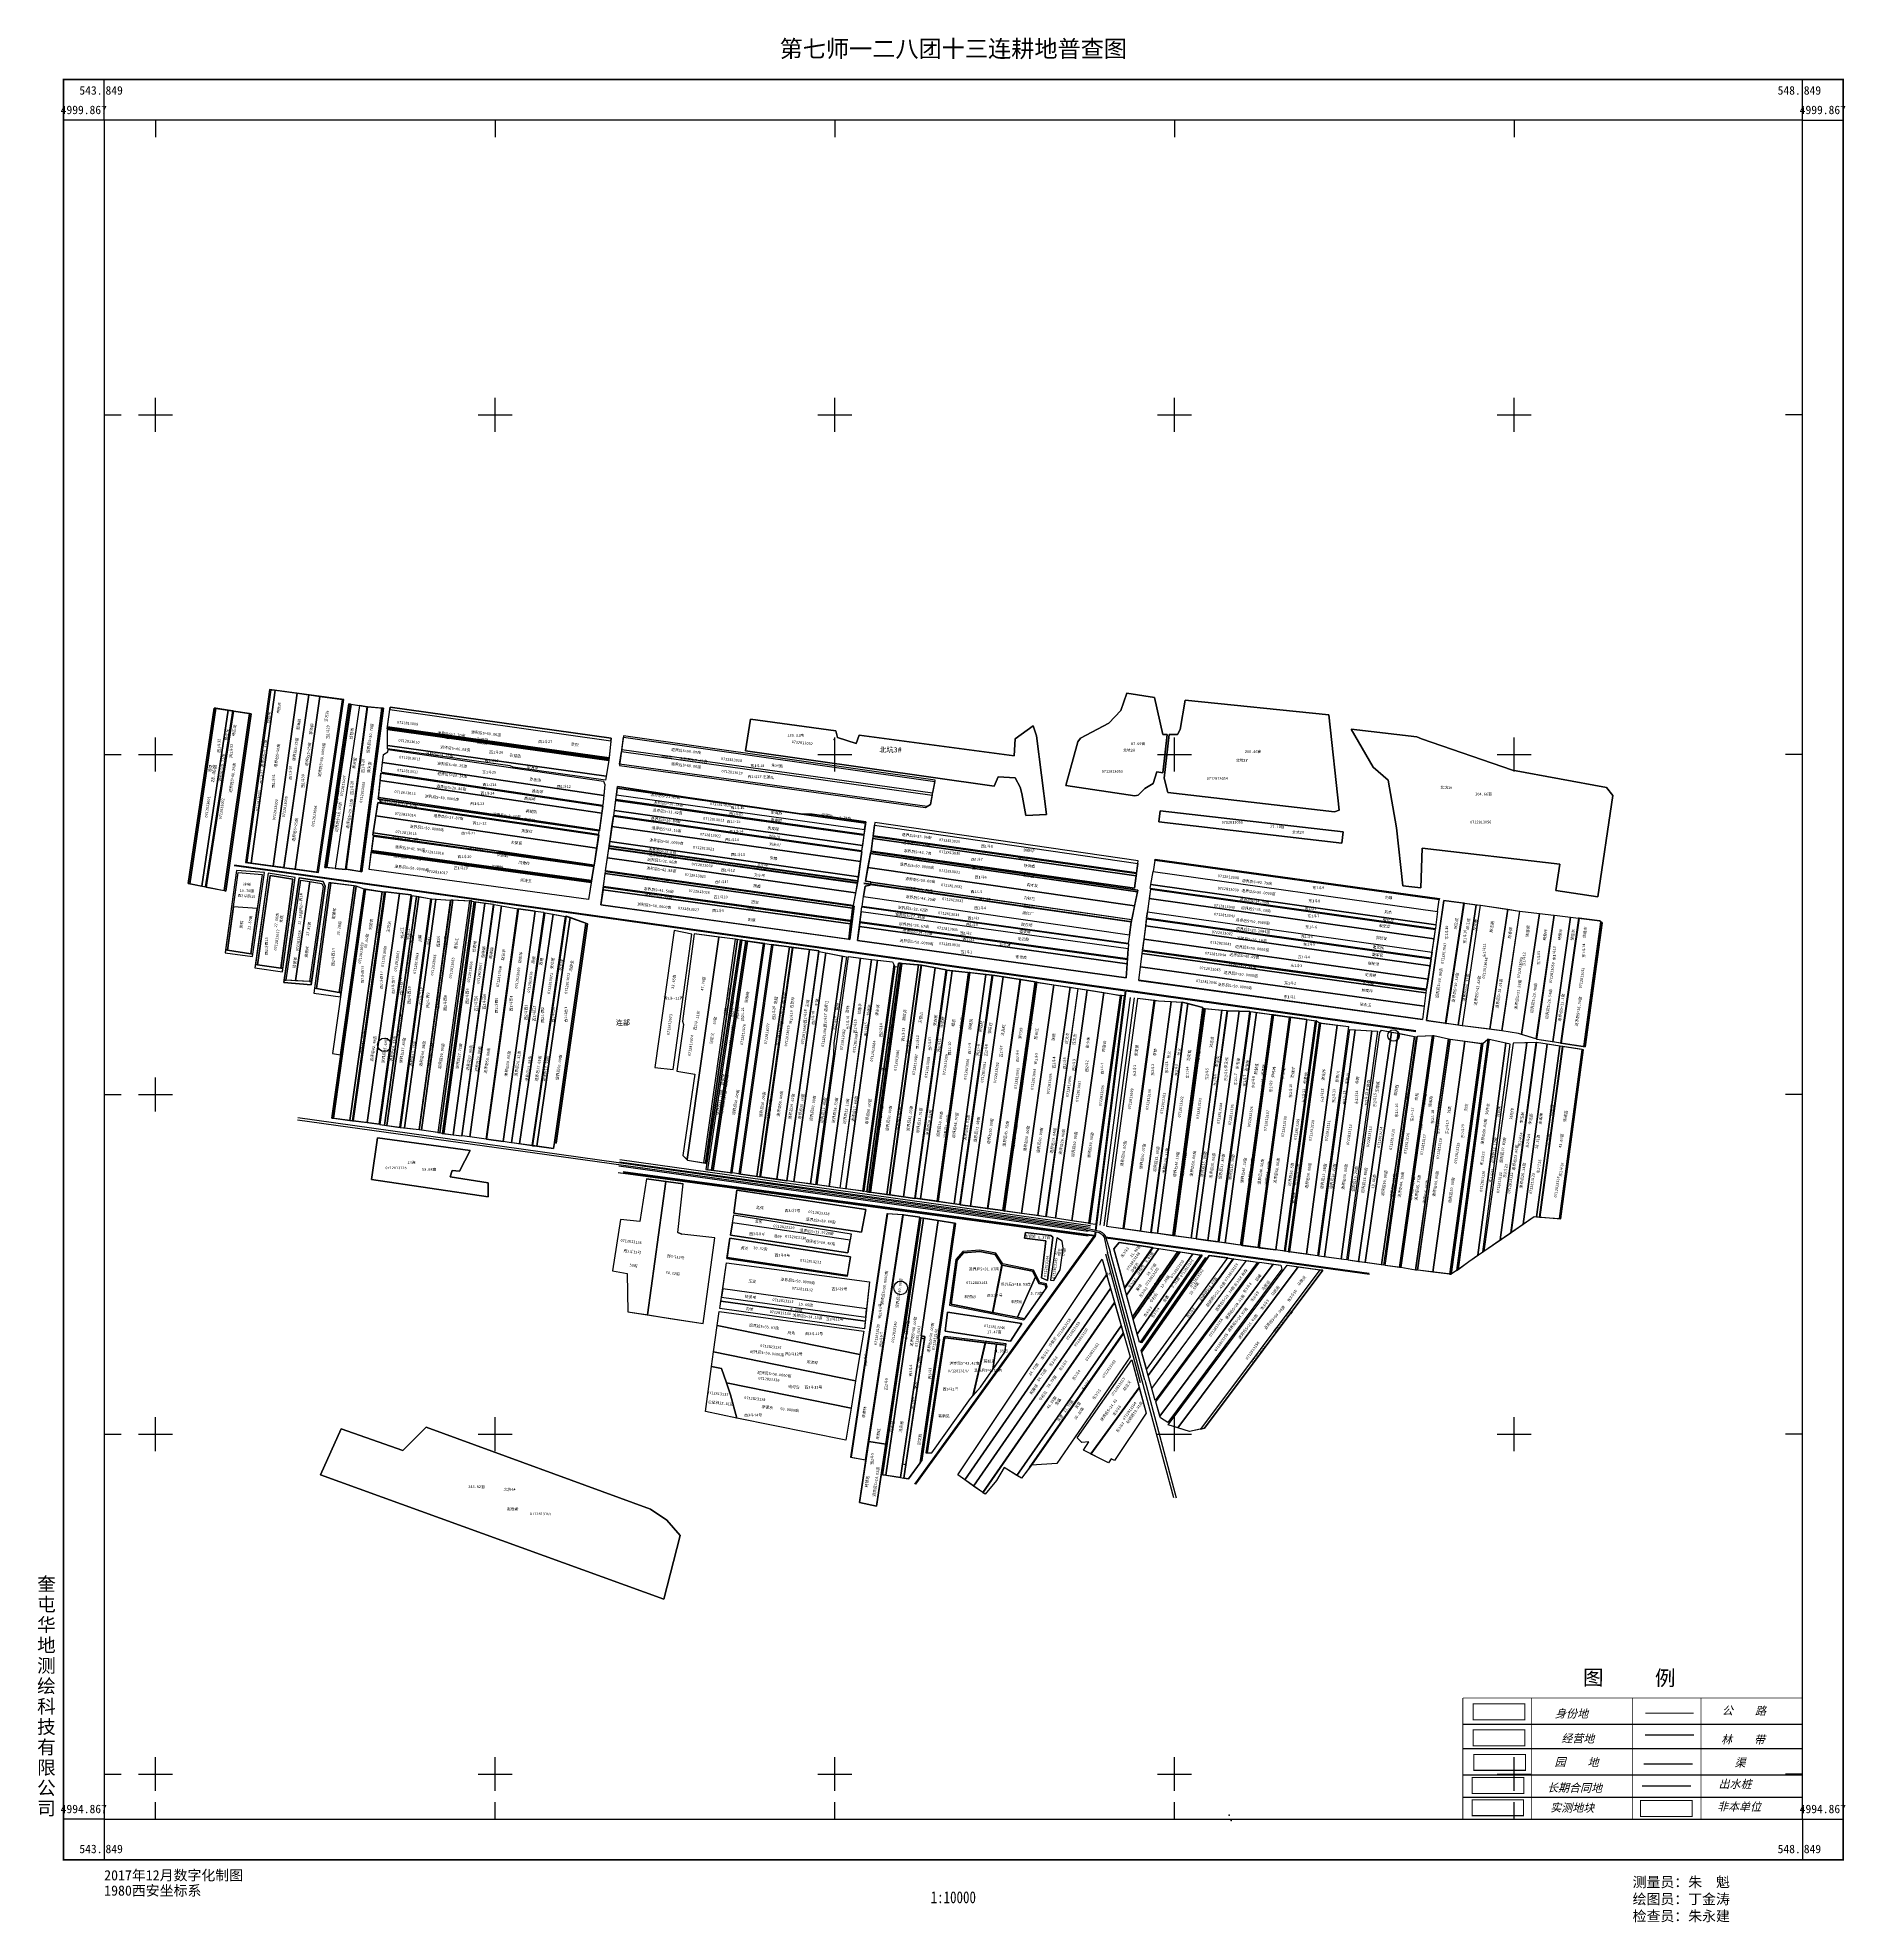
# Model space of a CAD drawing. Extents: x 543653 to 548975, y 4994564 to 5000110.
import ezdxf
from ezdxf.enums import TextEntityAlignment as Align

# ---------------------------------------------------------------- set-up
doc = ezdxf.new("R2010")
doc.units = 0
doc.header["$LTSCALE"] = 10
doc.header["$PDSIZE"] = 0.2
doc.layers.get('0').update_dxf_attribs({"linetype": 'CONTINUOUS'})
for name, color, linetype in [('2019-4-5', 7, 'CONTINUOUS'), ('2020.3.30画地', 7, 'CONTINUOUS'), ('2021', 7, 'CONTINUOUS'), ('2022年', 5, 'CONTINUOUS'), ('TK', 7, 'CONTINUOUS'), ('ZDH', 1, 'CONTINUOUS'), ('出水桩', 2, 'CONTINUOUS'), ('图例', 7, 'CONTINUOUS'), ('地块名称', 7, 'CONTINUOUS'), ('地物扣减', 3, 'CONTINUOUS'), ('地籍号', 1, 'CONTINUOUS'), ('测地框', 7, 'CONTINUOUS'), ('经营地', 6, 'CONTINUOUS'), ('经营地面积', 5, 'CONTINUOUS'), ('调整后', 1, 'CONTINUOUS'), ('路林渠', 7, 'CONTINUOUS'), ('身份地', 1, 'CONTINUOUS'), ('退界后面积', 1, 'CONTINUOUS'), ('遮阴地地块', 5, 'CONTINUOUS'), ('长期合同', 6, 'CONTINUOUS'), ('非本单位种植', 4, 'CONTINUOUS')]:
    doc.layers.add(name, color=color, linetype=linetype)
doc.layers.add('承包户', color=7, linetype='CONTINUOUS', plot=False)
doc.styles.add('STYLE1', font='simhei.ttf', dxfattribs={"width": 0.8, "oblique": 15, "height": 2.5})
doc.styles.add('宋体', font='')
doc.styles.get('宋体').set_extended_font_data('SimSun')

# ---------------------------------------------------------------- blocks, each defined once
blk = doc.blocks.new('图例')
at = {"layer": '图例', "color": 7}
for p, q in [((542594.4, 4984436.4), (543594.1, 4984436.4)), ((542594.4, 4984365.1), (543594.1, 4984365.1)), ((542594.4, 4984287.3), (543594.1, 4984287.3)), ((542594.4, 4984222), (543594.1, 4984222)), ((542594.4, 4984156.7), (543594.1, 4984156.7))]:
    blk.add_line(p, q, dxfattribs=at)
at = {"layer": '图例', "color": 3, "linetype": 'Continuous'}
blk.add_line((543131.2, 4984404.5), (543274.1, 4984404.5), dxfattribs=at)
at = {"layer": '图例', "color": 7}
for points, const_width in [([(542594.4, 4984513.3), (542594.4, 4984156.7)], 2.37), ([(542594.4, 4984513.3), (543594.1, 4984513.3)], 1.48), ([(542795.9, 4984513.3), (542795.9, 4984156.7)], 2.37), ([(543094.2, 4984513.3), (543094.2, 4984156.7)], 2.37), ([(543295.7, 4984513.3), (543295.7, 4984156.7)], 2.37), ([(543594.1, 4984513.3), (543594.1, 4984156.7)], 2.37), ([(542594.4, 4984364.1), (543594.1, 4984364.1)], 1.48)]:
    blk.add_lwpolyline(points, dxfattribs=dict(at, const_width=const_width))
at = {"layer": '图例', "color": 1, "linetype": 'Continuous', "const_width": 3, "flags": 128}
blk.add_lwpolyline([(542625, 4984496.3), (542776.5, 4984496.3), (542776.5, 4984449.5), (542625, 4984449.5)], close=True, dxfattribs=at)
at = {"layer": '图例', "color": 5, "linetype": 'Continuous', "const_width": 3, "flags": 128}
blk.add_lwpolyline([(542625, 4984419.4), (542776.5, 4984419.4), (542776.5, 4984372.6), (542625, 4984372.6)], close=True, dxfattribs=at)
blk.add_lwpolyline([(543131.2, 4984468.4), (543274.1, 4984468.4)], dxfattribs=at)
at = {"layer": '图例', "color": 2, "linetype": 'Continuous', "const_width": 3, "flags": 128}
blk.add_lwpolyline([(542626.8, 4984347.3), (542778.3, 4984347.3), (542778.3, 4984300.5), (542626.8, 4984300.5)], close=True, dxfattribs=at)
at = {"layer": '图例', "color": 4, "linetype": 'Continuous', "flags": 128}
blk.add_lwpolyline([(543127.5, 4984319.9), (543270.3, 4984319.9)], dxfattribs=at)
at = {"layer": '图例', "color": 6, "linetype": 'Continuous', "const_width": 3, "flags": 128}
blk.add_lwpolyline([(542622.1, 4984279.1), (542773.6, 4984279.1), (542773.6, 4984232.3), (542622.1, 4984232.3)], close=True, dxfattribs=at)
at = {"layer": '图例', "color": 2, "linetype": 'Continuous', "flags": 128}
blk.add_lwpolyline([(543122.5, 4984255.2), (543265.3, 4984255.2)], dxfattribs=at)
at = {"layer": '图例', "color": 7, "linetype": 'Continuous', "const_width": 3, "flags": 128}
blk.add_lwpolyline([(542621.3, 4984214), (542772.9, 4984214), (542772.9, 4984167.1), (542621.3, 4984167.1)], close=True, dxfattribs=at)
at = {"layer": '图例', "color": 4, "linetype": 'Continuous', "const_width": 3, "flags": 128}
blk.add_lwpolyline([(543117.6, 4984211.4), (543269.2, 4984211.4), (543269.2, 4984164.6), (543117.6, 4984164.6)], close=True, dxfattribs=at)
at = {"layer": '图例', "color": 7, "style": 'STYLE1'}
blk.add_text('图     例', height=44.45, rotation=359.5492, dxfattribs=at).set_placement((542947.8, 4984551.8))
at = {"layer": '图例', "color": 1, "style": 'STYLE1', "oblique": 15}
blk.add_text('身份地', height=23.71, rotation=359.5492, dxfattribs=at).set_placement((542865.8, 4984455.8))
at = {"layer": '图例', "color": 7, "style": 'STYLE1', "oblique": 15}
for s, p in [(' 公\u3000\u3000路', (543341.2, 4984464.6)), ('实测地块', (542851.6, 4984179))]:
    blk.add_text(s, height=23.71, rotation=359.5492, dxfattribs=at).set_placement(p)
at = {"layer": '图例', "color": 5, "style": 'STYLE1', "oblique": 15}
blk.add_text('经营地', height=23.71, rotation=359.5492, dxfattribs=at).set_placement((542884.1, 4984382.7))
at = {"layer": '图例', "color": 3, "style": 'STYLE1', "oblique": 15}
blk.add_text('  林    带', height=23.71, rotation=359.5492, dxfattribs=at).set_placement((543322.3, 4984379.7))
at = {"layer": '图例', "color": 2, "style": 'STYLE1', "oblique": 15}
for s, p in [('园    地', (542864.5, 4984313.2)), ('出水桩', (543347.2, 4984248.6))]:
    blk.add_text(s, height=23.71, rotation=359.5492, dxfattribs=at).set_placement(p)
at = {"layer": '图例', "color": 4, "style": 'STYLE1', "oblique": 15}
for s, p in [('   渠', (543346, 4984311.9)), ('非本单位', (543342.8, 4984182.2))]:
    blk.add_text(s, height=23.71, rotation=359.5492, dxfattribs=at).set_placement(p)
at = {"layer": '图例', "color": 6, "style": 'STYLE1', "oblique": 15}
blk.add_text('长期合同地', height=23.71, rotation=359.5492, dxfattribs=at).set_placement((542842.3, 4984237.8))

msp = doc.modelspace()

# ---------------------------------------------------------------- linework, layer by layer
at = {"color": 1, "linetype": 'Continuous', "flags": 128}
msp.add_lwpolyline([(546097.7, 4997667.5), (546882.6, 4997554.4), (546874.5, 4997515.1), (546874.4, 4997514.6), (546874, 4997513.8), (546873.9, 4997513.2), (546105.9, 4997623.7), (546106.2, 4997625), (546090.5, 4997627.3), (546090.6, 4997627.8)], close=True, dxfattribs=at)
at = {"color": 4, "linetype": 'Continuous', "elevation": 279.7, "flags": 128}
msp.add_lwpolyline([(547768.2, 4997485.2), (546929.1, 4997603.8)], dxfattribs=at)
at = {"color": 1, "linetype": 'Continuous', "flags": 128}
for points in [[(544974.4, 4996868.3), (545068, 4997546.2)], [(545066.8, 4997546.5), (545069.3, 4997546)], [(544975.1, 4996868.3), (544973.8, 4996868.2)]]:
    msp.add_lwpolyline(points, dxfattribs=at)
at = {"linetype": 'Continuous', "elevation": 278.7, "flags": 128}
msp.add_lwpolyline([(547866.6, 4996508.1), (548059.2, 4996640.2), (548137.3, 4996634)], dxfattribs=at)
at = {"layer": '2019-4-5', "color": 3, "linetype": 'Continuous', "flags": 128}
for points in [[(544417.1, 4998180.4), (544450.2, 4998175.9), (544377.3, 4997667.3), (544346.1, 4997671.6)], [(544452.2, 4998175.6), (544484.4, 4998171.2), (544411.5, 4997662.6), (544379.3, 4997667)], [(544668.7, 4997976.4), (545320, 4997879.2), (545316.9, 4997849.8), (544667.2, 4997946.8), (544665.8, 4997951.5)], [(544663.6, 4997945.1), (545317.1, 4997848.6), (545314.3, 4997827.7), (544661.5, 4997924.1)], [(545344.1, 4997788.8), (546075.5, 4997685), (546069.6, 4997640.3), (545337.8, 4997744.2)], [(545348.2, 4997818.5), (546079.5, 4997714.7), (546075.5, 4997685), (545344.1, 4997788.8)], [(545351.3, 4997835), (546081.4, 4997732.3), (546079.2, 4997716.4), (545349.5, 4997820.7)], [(547715.8, 4997171.6), (547759.4, 4997173.3), (547662.7, 4996490.7), (547620.1, 4996496.4)], [(547706.6, 4997170.8), (547712.2, 4997169.7), (547615.5, 4996497.3), (547609.9, 4996498.1)], [(546536.5, 4995878.8), (546843.3, 4996318.8), (546849.4, 4996297.3), (546573.7, 4995901.9), (546549.3, 4995870.9)]]:
    msp.add_lwpolyline(points, close=True, dxfattribs=at)
at = {"layer": '2019-4-5', "color": 2, "linetype": 'Continuous', "flags": 128}
msp.add_lwpolyline([(544102.6, 4997619.6), (544101.1, 4997619.9), (544178, 4998136.2), (544179.5, 4998136)], dxfattribs=at)
at = {"layer": '2019-4-5', "color": 2, "linetype": 'Continuous', "elevation": 278.8, "flags": 128}
for points in [[(547157.5, 4996518.5), (547173.1, 4996516.4), (546922.5, 4996173.2), (546917.7, 4996190.1)], [(546896.7, 4996136.2), (546917.1, 4996062.1), (546823.4, 4995922.6), (546814.1, 4995927.3), (546805.6, 4995915.3), (546754.5, 4995941.3)]]:
    msp.add_lwpolyline(points, close=True, dxfattribs=at)
at = {"layer": '2019-4-5', "color": 2, "linetype": 'Continuous', "const_width": 0.2, "elevation": 278.8, "flags": 128}
msp.add_lwpolyline([(547174.3, 4996516.2), (547211.8, 4996511), (546933.5, 4996134.6), (546922.9, 4996171.9)], close=True, dxfattribs=at)
at = {"layer": '2019-4-5', "color": 3, "linetype": 'Continuous', "elevation": 278.8, "flags": 128}
msp.add_lwpolyline([(546849.8, 4996296), (546869.4, 4996227.5), (546654.3, 4995913.8), (546579.7, 4995908.7)], close=True, dxfattribs=at)
at = {"layer": '2020.3.30画地', "color": 1, "linetype": 'Continuous', "flags": 128}
for points in [[(545359.7, 4997901), (545357.3, 4997881.8), (546088, 4997779), (546090.7, 4997798.3)], [(545933.9, 4997824.6), (545906, 4997825.1), (545566.2, 4997873.7), (545360.3, 4997905.6), (545359.7, 4997901), (546090.7, 4997798.3), (546091.3, 4997802.4)], [(547090.5, 4997252.8), (547139.6, 4997248), (547049.1, 4996576.6), (547000.3, 4996583.5)], [(545553.3, 4996736.7), (545446, 4996751.2), (545426.4, 4996625.5), (545369.6, 4996632), (545346.1, 4996481.1), (545388.5, 4996473.1), (545391.1, 4996360.3), (545444.5, 4996351.9), (545515.3, 4996340.7), (545612.2, 4996325.4), (545646.7, 4996577.7), (545549.9, 4996588.9), (545538.2, 4996594), (545538.1, 4996594)], [(545502.7, 4996743.5), (545446, 4996751.2), (545426.4, 4996625.5), (545369.6, 4996632), (545346.1, 4996481.1), (545388.5, 4996473.1), (545391.1, 4996360.3), (545449, 4996351.2)], [(545646.7, 4996577.7), (545549.9, 4996588.9), (545538.2, 4996594), (545538.1, 4996594), (545553.3, 4996736.7), (545502.7, 4996743.5), (545449, 4996351.2), (545515.3, 4996340.7), (545612.2, 4996325.4)], [(546265, 4996287.7), (546255.4, 4996289.2), (546254.4, 4996282.4), (546264, 4996280.9), (546264.7, 4996285.9)]]:
    msp.add_lwpolyline(points, close=True, dxfattribs=at)
at = {"layer": '2020.3.30画地', "color": 3, "linetype": 'Continuous', "flags": 128}
for points in [[(544875.9, 4997572.1), (544924.5, 4997569.5), (544831.4, 4996887.5), (544783.2, 4996894.6)], [(545708.2, 4997456.4), (545658.4, 4997462.7), (545565.3, 4996808), (545566.9, 4996806.4), (545614.7, 4996798.8)], [(545925.4, 4997425.9), (545952.9, 4997422.2), (545859, 4996746), (545829.2, 4996750.2)], [(547338.7, 4997227.4), (547291.9, 4997234), (547199.8, 4996555.6), (547246.6, 4996549.3)], [(547340.6, 4997227.2), (547342.1, 4997227), (547250, 4996548.8), (547248.6, 4996549)], [(547975.3, 4997150.4), (547926.6, 4997161.1), (547835.4, 4996485.1), (547866.6, 4996508.1), (547893.3, 4996526.4)], [(547988.1, 4997147.6), (547975.3, 4997150.4), (547893.3, 4996526.4), (547907.8, 4996536.3)], [(548037.6, 4997151.9), (547997, 4997150.4), (547910.6, 4996538.3), (547959.5, 4996571.8)], [(548065.4, 4997152.9), (548037.6, 4997151.9), (547959.5, 4996571.8), (547990, 4996592.7)], [(548097.8, 4997148), (548066.2, 4997152.8), (547991.3, 4996593.6), (548026.8, 4996617.9)], [(548142.6, 4997141), (548097.8, 4997148), (548026.8, 4996617.9), (548059.2, 4996640.2), (548074.7, 4996639)], [(548134.3, 4997142.3), (548097.8, 4997148), (548026.8, 4996617.9), (548059.2, 4996640.2), (548066.4, 4996639.6)], [(548142.6, 4997141), (548134.3, 4997142.3), (548066.4, 4996639.6), (548074.7, 4996639)], [(548200.6, 4997132), (548143.6, 4997140.9), (548075.7, 4996638.9), (548133.3, 4996634.3)], [(547364.4, 4996492.7), (547427.8, 4996483.9), (547076.9, 4996015), (547044, 4996007.5), (547009.7, 4996018.7)]]:
    msp.add_lwpolyline(points, close=True, dxfattribs=at)
for points, elevation in [([(545954.5, 4997420.9), (545974.1, 4997416.9), (545879.8, 4996743.1), (545860.1, 4996745.9)], 279.7), ([(546596, 4997330.1), (546644.5, 4997322.6), (546549.5, 4996649.9), (546500.9, 4996656.5)], 279.4), ([(547479.6, 4997203.7), (547512.2, 4997199.5), (547421.2, 4996524.7), (547388.6, 4996529.3)], 279.2), ([(547516.9, 4997190.9), (547532.3, 4997189.9), (547442.2, 4996521.9), (547425.2, 4996524.3)], 279.3), ([(547830.9, 4996481.8), (547866.6, 4996508.1), (547907.8, 4996536.3), (547988.1, 4997147.6), (547922.7, 4997162)], 278.7), ([(547910.6, 4996538.3), (547990, 4996592.7), (548065.4, 4997152.9), (547997, 4997150.4)], 278.2), ([(547991.3, 4996593.6), (548059.2, 4996640.2), (548059.2, 4996640.2), (548137.3, 4996634), (548204.5, 4997131.4), (548066.2, 4997152.8)], 277.6)]:
    msp.add_lwpolyline(points, close=True, dxfattribs=dict(at, elevation=elevation))
for points in [[(548066.2, 4997152.8), (547991.3, 4996593.6)], [(548075.7, 4996638.9), (548143.6, 4997140.9), (548142.6, 4997141), (548074.7, 4996639)], [(545515.3, 4996340.7), (545612.2, 4996325.4), (545646.7, 4996577.7), (545549.7, 4996589)]]:
    msp.add_lwpolyline(points, dxfattribs=at)
at = {"layer": '2020.3.30画地', "color": 3, "linetype": 'Continuous', "elevation": 277.6, "flags": 128}
for points in [[(548142.6, 4997141), (548074.7, 4996639)], [(548143.6, 4997140.9), (548075.7, 4996638.9)]]:
    msp.add_lwpolyline(points, dxfattribs=at)
at = {"layer": '2020.3.30画地', "color": 1, "linetype": 'Continuous', "flags": 128}
for points in [[(545446, 4996751.2), (545426.4, 4996625.5)], [(545446, 4996751.2), (545426.4, 4996625.5)], [(545446, 4996751.2), (545553.3, 4996736.7)], [(545369.6, 4996632), (545346.1, 4996481.1)], [(545538.1, 4996594), (545538.2, 4996594), (545549.9, 4996588.9)], [(545391.1, 4996360.3), (545612.2, 4996325.4)], [(545444.5, 4996351.9), (545515.3, 4996340.7)]]:
    msp.add_lwpolyline(points, dxfattribs=at)
at = {"layer": '2021', "color": 5, "linetype": 'Continuous', "flags": 128}
for points in [[(544213.9, 4998130.6), (544178, 4998136.2), (544101.1, 4997619.9), (544102.6, 4997619.6), (544136.7, 4997612.7)], [(544243.9, 4997652.8), (544314.3, 4997647.3), (544299.9, 4997546.8), (544229.9, 4997552.3)], [(546197.9, 4997385.4), (546193.4, 4997385.8), (546100.7, 4996712.6), (546105.2, 4996712)], [(546264, 4996280.9), (546254.4, 4996282.4), (546193.2, 4995872.6), (546203.4, 4995871)]]:
    msp.add_lwpolyline(points, close=True, dxfattribs=at)
at = {"layer": '2021', "color": 1, "linetype": 'Continuous', "flags": 128}
for points in [[(544661.5, 4997924.1), (545314.3, 4997827.7), (545307.4, 4997777.6), (544656.5, 4997873.7)], [(544404.7, 4997633.5), (544337.3, 4997644.5), (544300, 4997381.1), (544369.5, 4997371.8)], [(544299.9, 4997546.8), (544229.9, 4997552.3), (544212.3, 4997424.4), (544280.8, 4997413.3)], [(546906.5, 4997424.6), (546910.5, 4997456.9), (547746.8, 4997339.5), (547742.2, 4997309.2)], [(546905.6, 4997422.2), (547741.1, 4997307), (547740.2, 4997299.2), (546904.7, 4997414.5)], [(546444.9, 4997353.1), (546463.6, 4997351.1), (546368.1, 4996675.8), (546351.8, 4996678.2)], [(546465.2, 4997351.1), (546496.1, 4997346.3), (546399.9, 4996671), (546369, 4996675.3)], [(546954.6, 4996546), (547010.5, 4996537.5), (546876.6, 4996345.3), (546859.1, 4996409)], [(546800.4, 4996469), (546811.8, 4996429.1), (546408.7, 4995847.4), (546382.5, 4995865.9)]]:
    msp.add_lwpolyline(points, close=True, dxfattribs=at)
at = {"layer": '2021', "color": 1, "linetype": 'Continuous', "elevation": 278.9, "flags": 128}
msp.add_lwpolyline([(546791.8, 4997299.4), (546840.6, 4997291.4), (546746.6, 4996620.8), (546698.3, 4996628.3)], close=True, dxfattribs=at)
at = {"layer": '2022年', "color": 4, "linetype": 'Continuous', "flags": 128}
for points in [[(546929, 4997605.7), (546930.9, 4997617.3), (547770.1, 4997498.7), (547768.6, 4997487.2)], [(546929.1, 4997603.8), (546925.6, 4997576.4), (547764.3, 4997457.8), (547768.2, 4997485.2)], [(546073.9, 4997505.6), (546072.4, 4997494), (546861, 4997384.3), (546861.9, 4997396.6)], [(546077.9, 4997537.3), (546074.1, 4997507.6), (546862, 4997398.6), (546864.2, 4997428.5)], [(545877, 4997432.5), (545925.4, 4997425.9), (545829.2, 4996750.2), (545780.9, 4996756.9)], [(546900.2, 4997375.2), (547735.4, 4997260), (547730.6, 4997220.7), (546895.7, 4997335.9)], [(546546.4, 4997338.4), (546590.3, 4997331.6), (546495, 4996657.8), (546450.3, 4996664)], [(546596, 4997330.1), (546591.9, 4997330.7), (546496.8, 4996657.1), (546500.9, 4996656.5)]]:
    msp.add_lwpolyline(points, close=True, dxfattribs=at)
at = {"layer": 'TK', "color": 7, "linetype": 'Continuous'}
for p, q in [((543849, 4999867), (543849, 4999987)), ((548849, 4999867), (548849, 4999987)), ((543849, 4999867), (543729, 4999867)), ((544000, 4999867), (544000, 4999817)), ((545000, 4999867), (545000, 4999817)), ((546000, 4999867), (546000, 4999817)), ((547000, 4999867), (547000, 4999817)), ((548000, 4999867), (548000, 4999817)), ((548849, 4999867), (548969, 4999867)), ((544000, 4998950), (544000, 4999050)), ((545000, 4998950), (545000, 4999050)), ((546000, 4998950), (546000, 4999050)), ((547000, 4998950), (547000, 4999050)), ((548000, 4998950), (548000, 4999050)), ((543849, 4999000), (543899, 4999000)), ((543950, 4999000), (544050, 4999000)), ((544950, 4999000), (545050, 4999000)), ((545950, 4999000), (546050, 4999000)), ((546950, 4999000), (547050, 4999000)), ((547950, 4999000), (548050, 4999000)), ((548849, 4999000), (548799, 4999000)), ((544000, 4997950), (544000, 4998050)), ((546000, 4997950), (546000, 4998050)), ((547000, 4997950), (547000, 4998050)), ((548000, 4997950), (548000, 4998050)), ((543849, 4998000), (543899, 4998000)), ((543950, 4998000), (544050, 4998000)), ((545950, 4998000), (546050, 4998000)), ((546950, 4998000), (547050, 4998000)), ((547950, 4998000), (548050, 4998000)), ((548849, 4998000), (548799, 4998000)), ((544000, 4996950), (544000, 4997050)), ((543849, 4997000), (543899, 4997000)), ((543950, 4997000), (544050, 4997000)), ((548849, 4997000), (548799, 4997000)), ((544000, 4995950), (544000, 4996050)), ((545000, 4995950), (545000, 4996050)), ((547000, 4995950), (547000, 4996050)), ((548000, 4995950), (548000, 4996050)), ((543849, 4996000), (543899, 4996000)), ((543950, 4996000), (544050, 4996000)), ((544950, 4996000), (545050, 4996000)), ((546950, 4996000), (547050, 4996000)), ((547950, 4996000), (548050, 4996000)), ((548849, 4996000), (548799, 4996000)), ((544000, 4994950), (544000, 4995050)), ((545000, 4994950), (545000, 4995050)), ((546000, 4994950), (546000, 4995050)), ((547000, 4994950), (547000, 4995050)), ((548000, 4994950), (548000, 4995050)), ((543849, 4995000), (543899, 4995000)), ((543950, 4995000), (544050, 4995000)), ((544950, 4995000), (545050, 4995000)), ((545950, 4995000), (546050, 4995000)), ((546950, 4995000), (547050, 4995000)), ((547950, 4995000), (548050, 4995000)), ((548849, 4995000), (548799, 4995000)), ((544000, 4994867), (544000, 4994917)), ((545000, 4994867), (545000, 4994917)), ((546000, 4994867), (546000, 4994917)), ((547000, 4994867), (547000, 4994917)), ((548000, 4994867), (548000, 4994917)), ((543849, 4994867), (543729, 4994867)), ((543849, 4994867), (543849, 4994747)), ((548849, 4994867), (548969, 4994867)), ((548849, 4994867), (548849, 4994747))]:
    msp.add_line(p, q, dxfattribs=at)
at = {"layer": 'TK', "color": 7, "linetype": 'Continuous', "const_width": 5, "flags": 128}
msp.add_lwpolyline([(543729, 4994747), (548969, 4994747), (548969, 4999987), (543729, 4999987)], close=True, dxfattribs=at)
at = {"layer": 'TK', "color": 7, "linetype": 'Continuous', "flags": 128}
msp.add_lwpolyline([(543849, 4994867), (548849, 4994867), (548849, 4999867), (543849, 4999867)], close=True, dxfattribs=at)
at = {"layer": 'ZDH', "color": 7, "linetype": 'Continuous'}
for p in [(545998.7, 4998044.1), (547161.5, 4994879.3), (547166.9, 4994862.8)]:
    msp.add_point(p, dxfattribs=at)
at = {"layer": '出水桩', "color": 2, "linetype": 'Continuous'}
for p, q in [((546873.8, 4997506.4), (546085.6, 4997619.8)), ((546874.2, 4997508.2), (546086, 4997621.6))]:
    msp.add_line(p, q, dxfattribs=at)
at = {"layer": '出水桩', "color": 2, "linetype": 'Continuous', "flags": 128}
for points in [[(544450.2, 4998175.9), (544377.3, 4997667.3)], [(544451.2, 4998175.7), (544378.3, 4997667.1)], [(544227.5, 4998128.5), (544147.4, 4997610.5)], [(544228.5, 4998128.4), (544148.4, 4997610.3)], [(544229.5, 4998128.2), (544149.4, 4997610.2)], [(545355.2, 4997865.3), (546085.7, 4997762.6)], [(545355.3, 4997866.3), (546085.8, 4997763.6)], [(545355.4, 4997867.3), (546086, 4997764.6)], [(546112.6, 4997758.8), (546888.2, 4997649.8)], [(546112.7, 4997759.8), (546888.3, 4997650.7)], [(546112.9, 4997760.8), (546888.5, 4997651.7)], [(544635.9, 4997715.7), (545283.6, 4997627.6)], [(544636.1, 4997716.7), (545283.7, 4997628.6)], [(544636.2, 4997717.7), (545283.9, 4997629.6)], [(545334.7, 4997724), (546066.4, 4997621.1)], [(545334.8, 4997725), (546066.5, 4997622.1)], [(545334.9, 4997726), (546066.7, 4997623.1)], [(545318.8, 4997610), (546051, 4997508.8)], [(545318.9, 4997611), (546051.1, 4997509.8)], [(545319.1, 4997612), (546051.2, 4997510.7)], [(547852.6, 4997562.8), (547799.2, 4997208.9)], [(546073.9, 4997505.6), (546861.8, 4997396.7)], [(546074, 4997506.6), (546861.9, 4997397.6)], [(546074.1, 4997507.6), (546862, 4997398.6)], [(548190.8, 4997518.7), (548138, 4997150.9)], [(546853.2, 4996430.3), (546935.5, 4996549)], [(546853.4, 4996429.7), (546936, 4996548.9)], [(546853.6, 4996429), (546936.6, 4996548.8)], [(546435.9, 4995828), (546823.6, 4996387.6)], [(546436.3, 4995827.7), (546823.8, 4996386.9)], [(546436.8, 4995827.5), (546824, 4996386.3)]]:
    msp.add_lwpolyline(points, dxfattribs=at)
for points in [[(544451.2, 4998175.7), (544450.2, 4998175.9), (544377.3, 4997667.3), (544378.3, 4997667.1)], [(544452.2, 4998175.6), (544451.2, 4998175.7), (544378.3, 4997667.1), (544379.3, 4997667)], [(544228.5, 4998128.4), (544227.5, 4998128.5), (544147.4, 4997610.5), (544148.4, 4997610.3)], [(544229.5, 4998128.2), (544228.5, 4998128.4), (544148.4, 4997610.3), (544149.4, 4997610.1)], [(544683, 4998080.3), (544682.6, 4998077.5), (545335.2, 4997985.7), (545335.5, 4997988.4)], [(544662.1, 4997858), (544655.2, 4997858.8), (544655.1, 4997858), (545305, 4997763), (545305.2, 4997764)], [(544661.9, 4997859.1), (544662.1, 4997858), (545305.2, 4997764), (545305.3, 4997765)], [(545355.3, 4997866.3), (545355.2, 4997865.3), (546085.7, 4997762.6), (546085.8, 4997763.6)], [(545355.4, 4997867.3), (545355.3, 4997866.3), (546085.8, 4997763.6), (546086, 4997764.6)], [(546112.7, 4997759.8), (546112.6, 4997758.8), (546888.2, 4997649.8), (546888.3, 4997650.7)], [(546112.8, 4997760.8), (546112.7, 4997759.8), (546888.3, 4997650.7), (546888.5, 4997651.7)], [(544636.1, 4997716.7), (544635.9, 4997715.7), (545283.5, 4997627.6), (545283.7, 4997628.6)], [(544636.2, 4997717.7), (544636.1, 4997716.7), (545283.7, 4997628.6), (545283.9, 4997629.6)], [(544675.5, 4997595.1), (544674.5, 4997595.2), (544580, 4996922), (544581, 4996921.9)], [(544812.2, 4997574.5), (544811, 4997574.7), (544719.4, 4996903.2), (544720.5, 4996903)], [(546929.2, 4997604), (546929.1, 4997603.8), (547768.2, 4997485.2), (547768.3, 4997485.4)], [(547852.6, 4997562.8), (547851.6, 4997562.9), (547798.2, 4997209.1), (547799.2, 4997208.9)], [(547853.6, 4997562.7), (547852.6, 4997562.8), (547799.2, 4997208.9), (547800.2, 4997208.8)], [(545066.8, 4997546.5), (545068, 4997546.2), (544974.4, 4996868.3), (544973.8, 4996868.2)], [(545068, 4997546.2), (545069.3, 4997546), (544975.1, 4996868.3), (544974.4, 4996868.3)], [(545207.5, 4997523.6), (545207.1, 4997523.7), (545108.5, 4996849.1), (545109, 4996849)], [(545209.2, 4997524.2), (545208.7, 4997524.3), (545110, 4996849.1), (545110.5, 4996849)], [(546074, 4997506.6), (546073.9, 4997505.6), (546861.9, 4997396.6), (546861.9, 4997397.6)], [(546074.1, 4997507.6), (546074, 4997506.6), (546861.9, 4997397.6), (546862, 4997398.6)], [(548190.8, 4997518.7), (548189.9, 4997518.8), (548137, 4997151), (548138, 4997150.9)], [(548191.8, 4997518.6), (548190.8, 4997518.7), (548138, 4997150.9), (548139, 4997150.7)], [(545876, 4997432.6), (545875, 4997432.7), (545778.9, 4996757.2), (545779.9, 4996757.1)], [(545877, 4997432.5), (545876, 4997432.6), (545779.9, 4996757.1), (545780.9, 4996756.9)], [(546396.2, 4997358.4), (546395.2, 4997358.6), (546302.3, 4996685.2), (546303.3, 4996685)], [(546397.2, 4997358.3), (546396.2, 4997358.4), (546303.3, 4996685), (546304.3, 4996684.9)], [(546545.4, 4997338.6), (546544.4, 4997338.7), (546448.3, 4996664.3), (546449.3, 4996664.2)], [(546546.4, 4997338.4), (546545.4, 4997338.6), (546449.3, 4996664.2), (546450.3, 4996664)], [(546895.7, 4997335.9), (546895.6, 4997335.4), (547730.6, 4997220.2), (547730.6, 4997220.7)], [(546942, 4997276.1), (546940.1, 4997276.3), (546848.7, 4996605.4), (546850.7, 4996605.1)], [(547339.7, 4997227.3), (547338.7, 4997227.4), (547246.6, 4996549.3), (547247.6, 4996549.2)], [(547340.6, 4997227.2), (547339.7, 4997227.3), (547247.6, 4996549.2), (547248.6, 4996549)], [(546155.3, 4996648.5), (546153.3, 4996648.6), (546046.3, 4995932.6), (546048.2, 4995932.2)], [(546936, 4996548.9), (546935.5, 4996549), (546853.2, 4996430.3), (546853.4, 4996429.7)], [(546936.6, 4996548.8), (546936, 4996548.9), (546853.4, 4996429.7), (546853.6, 4996429)], [(547016.9, 4996536.5), (547016.3, 4996536.6), (546878.4, 4996338.7), (546878.5, 4996338.1)], [(547017.4, 4996536.4), (547016.9, 4996536.5), (546878.5, 4996338.1), (546878.7, 4996337.5)], [(547173.7, 4996516.3), (547173.1, 4996516.4), (546922.5, 4996173.2), (546922.7, 4996172.6)], [(547174.2, 4996516.2), (547173.7, 4996516.3), (546922.7, 4996172.6), (546922.9, 4996171.9)], [(546492.4, 4996497.4), (546492, 4996498), (546464.3, 4996358.5), (546464.8, 4996358.4)], [(546492.9, 4996497.3), (546492.4, 4996497.4), (546464.8, 4996358.4), (546465.3, 4996358.4)], [(546823.8, 4996386.9), (546823.6, 4996387.6), (546435.9, 4995828), (546436.3, 4995827.7)], [(546823.8, 4996386.9), (546436.3, 4995827.7), (546436.8, 4995827.5), (546824, 4996386.3)], [(546849.6, 4996296.6), (546849.4, 4996297.3), (546573.7, 4995901.9), (546579.1, 4995908.7)], [(546849.8, 4996296), (546849.6, 4996296.6), (546579.1, 4995908.7), (546579.7, 4995908.7)], [(546896.6, 4996136.8), (546896.4, 4996137.4), (546753.6, 4995941.8), (546754, 4995941.6)], [(546896.7, 4996136.2), (546896.6, 4996136.8), (546754, 4995941.6), (546754.5, 4995941.3)]]:
    msp.add_lwpolyline(points, close=True, dxfattribs=at)
for points, elevation in [([(544682.6, 4998077.5), (545335.2, 4997985.7)], 279.9), ([(544683, 4998080.3), (545335.5, 4997988.4)], 279.9), ([(544655.1, 4997858), (545305, 4997763)], 279.5), ([(544661.9, 4997859.1), (545305.3, 4997765)], 279.5), ([(544662.1, 4997858), (545305.2, 4997764)], 279.5), ([(545875, 4997432.8), (545778.9, 4996757.2)], 279.6), ([(545876, 4997432.6), (545779.9, 4996757.1)], 279.6), ([(545877, 4997432.5), (545780.9, 4996756.9)], 279.6), ([(546395.2, 4997358.6), (546302.3, 4996685.2)], 279.3), ([(546396.2, 4997358.4), (546303.3, 4996685)], 279.3), ([(546397.2, 4997358.3), (546304.3, 4996684.9)], 279.3), ([(546544.4, 4997338.7), (546448.3, 4996664.3)], 279.3), ([(546545.4, 4997338.6), (546449.3, 4996664.2)], 279.3), ([(546546.4, 4997338.4), (546450.3, 4996664)], 279.3), ([(546940.1, 4997276.3), (546848.7, 4996605.4)], 279.1), ([(546942, 4997276), (546850.7, 4996605.1)], 279.1), ([(547338.7, 4997227.4), (547246.6, 4996549.3)], 279.2), ([(547339.7, 4997227.3), (547247.6, 4996549.2)], 279.2), ([(547340.6, 4997227.2), (547248.6, 4996549)], 279.2), ([(546878.4, 4996338.7), (547016.3, 4996536.6)], 278.8), ([(546878.5, 4996338.1), (547016.9, 4996536.5)], 278.8), ([(546878.7, 4996337.5), (547017.4, 4996536.4)], 278.8), ([(546922.5, 4996173.2), (547173.1, 4996516.4)], 278.8), ([(546922.7, 4996172.6), (547173.7, 4996516.3)], 278.8), ([(546922.9, 4996171.9), (547174.2, 4996516.2)], 278.8), ([(546492, 4996498), (546464.3, 4996358.5)], 278.7), ([(546492.4, 4996497.4), (546464.8, 4996358.4)], 278.7), ([(546492.9, 4996497.3), (546465.3, 4996358.4)], 278.7), ([(546573.7, 4995901.9), (546849.4, 4996297.3)], 278.8), ([(546579.1, 4995908.7), (546849.6, 4996296.6)], 278.8), ([(546579.7, 4995908.7), (546849.8, 4996296)], 278.8), ([(546444.2, 4996272.8), (546406.5, 4996112.9)], 278.7), ([(546444.7, 4996272.8), (546407.2, 4996113.7)], 278.7), ([(546445.2, 4996272.7), (546407.9, 4996114.5)], 278.7), ([(546753.6, 4995941.8), (546896.4, 4996137.4)], 278.8), ([(546754, 4995941.6), (546896.6, 4996136.8)], 278.8), ([(546754.5, 4995941.3), (546896.7, 4996136.2)], 278.8)]:
    msp.add_lwpolyline(points, dxfattribs=dict(at, elevation=elevation))
at = {"layer": '出水桩', "color": 2, "linetype": 'Continuous', "elevation": 278.7, "flags": 128}
for points in [[(546464.8, 4996358.4), (546464.3, 4996358.5), (546492, 4996498), (546492.4, 4996497.4)], [(546492.4, 4996497.4), (546492.9, 4996497.3), (546465.3, 4996358.4), (546464.8, 4996358.4)]]:
    msp.add_lwpolyline(points, close=True, dxfattribs=at)
at = {"layer": '地物扣减', "color": 3, "linetype": 'Continuous', "flags": 128}
for points in [[(544340.8, 4998190.8), (544335.8, 4998191.5), (544264.9, 4997682.7), (544269.8, 4997682.1)], [(544178, 4998136.2), (544173.1, 4998137), (544096.2, 4997620.9), (544101.1, 4997619.9)], [(544282, 4998120.1), (544277.1, 4998120.9), (544202.4, 4997599.5), (544207.3, 4997598.5)], [(544554.3, 4998161.6), (544549.3, 4998162.3), (544475.1, 4997653.8), (544480, 4997653.2)], [(544574.6, 4998148.6), (544569.7, 4998149.4), (544498.3, 4997668.1), (544503.3, 4997667.6)], [(544671.3, 4998136.5), (544666.8, 4998136.9), (544603.3, 4997656), (544607.8, 4997655.4)], [(544690.6, 4998139.6), (544689.7, 4998132.2), (545340.9, 4998040.6), (545341.6, 4998048)], [(545378.5, 4998054.7), (545377.9, 4998050.8), (546294.6, 4997920.7), (546295.3, 4997924.7)], [(545366.7, 4997972), (545366.2, 4997968), (546267, 4997843.9), (546272.2, 4997847.2)], [(546118, 4997799.7), (546116.9, 4997791.9), (546892.1, 4997679.8), (546893.1, 4997687.6)], [(544321.2, 4997652.8), (544238.7, 4997659.2), (544206.3, 4997424.9), (544212.3, 4997424.4), (544243.9, 4997652.8), (544314.3, 4997647.3), (544280.8, 4997413.3), (544286.7, 4997412.6)], [(544411.4, 4997638.4), (544332.2, 4997651.4), (544294.1, 4997381.8), (544300, 4997381.1), (544337.3, 4997644.5), (544404.7, 4997633.5), (544369.5, 4997371.8), (544375.5, 4997371)], [(544500.1, 4997612.4), (544493.5, 4997626.1), (544422.9, 4997637.5), (544379, 4997335.4), (544385.1, 4997335.7), (544427.9, 4997630.6), (544489.5, 4997620.7), (544493.9, 4997611.4), (544453.4, 4997332.3), (544459.4, 4997331.9)], [(544516.7, 4997622.2), (544510.7, 4997623), (544468, 4997312.2), (544474, 4997311.6)], [(544618.9, 4997603.5), (544614.1, 4997604.3), (544519.1, 4996930.3), (544524, 4996929.7)], [(544590.6, 4997612.8), (544584.6, 4997613.5), (544540.8, 4997300.3), (544546.8, 4997299.5)], [(544930.5, 4997569.2), (544924.5, 4997569.5), (544831.4, 4996887.5), (544837.3, 4996886.7)], [(544942.7, 4997566), (544937.8, 4997566.8), (544844.5, 4996885.2), (544849.5, 4996884.5)], [(546051, 4997508.8), (546047, 4997509.3), (546046.2, 4997501.7), (546041.1, 4997456.4), (546044.4, 4997456)], [(546056.7, 4997554.3), (546052.7, 4997554.9), (546047.3, 4997511.3), (546051.2, 4997510.7)], [(548259.5, 4997504.7), (548255.9, 4997508), (548205.4, 4997140.6), (548209.3, 4997140)], [(545271.8, 4997502.3), (545267, 4997503.9), (545175.3, 4996857.9), (545180.2, 4996856.9)], [(545727, 4997453.6), (545722, 4997454.3), (545623.7, 4996797.4), (545620.9, 4996778.6), (545625.9, 4996778)], [(544286.7, 4997412.6), (544280.8, 4997413.3), (544212.3, 4997424.4), (544206.3, 4997424.9), (544205.2, 4997417), (544285.7, 4997405.5)], [(545794.6, 4997443.7), (545789.6, 4997444.4), (545692.9, 4996769.5), (545697.8, 4996768.9)], [(545818.3, 4997440.4), (545813.4, 4997441.1), (545717.3, 4996765.8), (545722.3, 4996765.1)], [(544375.5, 4997371), (544369.5, 4997371.8), (544300, 4997381.1), (544294.1, 4997381.8), (544292.7, 4997372.1), (544374.1, 4997361.1)], [(544459.4, 4997331.9), (544453.4, 4997332.3), (544385.1, 4997335.7), (544379, 4997335.4), (544378.1, 4997329), (544458.1, 4997322.8)], [(544546.8, 4997299.5), (544540.8, 4997300.3), (544474, 4997311.6), (544468, 4997312.2), (544466.1, 4997298.1), (544545, 4997287)], [(546844.6, 4997290.7), (546840.6, 4997291.4), (546746.6, 4996620.8), (546750.6, 4996620.2)], [(547418.1, 4997216.4), (547417.1, 4997216.5), (547325, 4996538.7), (547326, 4996538.6)], [(547431.4, 4997209.8), (547427.5, 4997210.3), (547335.6, 4996536.8), (547339.6, 4996536.2)], [(547907.8, 4997149.3), (547902.8, 4997150), (547809.5, 4996471.3), (547814.4, 4996470.7)], [(547835.4, 4996485.1), (547926.6, 4997161.1), (547922.7, 4997162), (547830.9, 4996481.8)], [(546202.4, 4996645.8), (546201.5, 4996645.9), (546091.8, 4995924.2), (546092.2, 4995924.1)], [(546356, 4996620.5), (546352.1, 4996621.1), (546303.1, 4996282), (546305.6, 4996281.6), (546307.1, 4996281.4)], [(546465.3, 4996358.4), (546464.8, 4996358.4), (546464.3, 4996358.5), (546342.5, 4996382.7), (546360.5, 4996512.4), (546378.8, 4996533.9), (546426.7, 4996537.6), (546472.2, 4996528.8), (546492, 4996498), (546492.4, 4996497.4), (546492.9, 4996497.3), (546582.3, 4996479.3), (546601.2, 4996443.3), (546619.8, 4996439.5), (546622.2, 4996429.1), (546625.3, 4996433.5), (546623.2, 4996442.9), (546603.8, 4996446.8), (546585, 4996482.8), (546494.8, 4996500.9), (546474.6, 4996532.4), (546427, 4996541.6), (546376.8, 4996537.8), (546356.7, 4996514.1), (546338, 4996379.5), (546556.7, 4996336.1), (546559.2, 4996339.7)], [(547082.1, 4996526.5), (547076.7, 4996527.3), (546899, 4996270.7), (546904.5, 4996270)], [(547096.3, 4996517.2), (547091.8, 4996518.9), (546901.9, 4996246.1), (546903.3, 4996241.1)], [(547157.5, 4996518.5), (547102.5, 4996526), (547096.4, 4996517.2), (547096.3, 4996517.2), (546903.3, 4996241.1), (546917.7, 4996190.1)], [(545666.4, 4996403.5), (546091.2, 4996344.7), (546090, 4996332.3), (545664.6, 4996391.2)], [(546255.4, 4996289.2), (546199.2, 4995912.8), (546209.4, 4995911.2), (546265, 4996287.7)], [(546323.5, 4996281.5), (546326, 4996283.2), (546443.2, 4996268.9), (546503.7, 4996261.5), (546504.3, 4996265.5), (546325, 4996287.3), (546319.9, 4996283.8), (546268.3, 4995944.7), (546272.4, 4995944.9)], [(546309.3, 4996279), (546305.3, 4996279.6), (546251.9, 4995915.9), (546257, 4995922.5)]]:
    msp.add_lwpolyline(points, close=True, dxfattribs=at)
at = {"layer": '地物扣减', "color": 3, "linetype": 'Continuous', "elevation": 279.7, "flags": 128}
msp.add_lwpolyline([(546943.1, 4997692.5), (547780, 4997576.5), (547779.4, 4997572.3), (546942.5, 4997688.4)], close=True, dxfattribs=at)
at = {"layer": '地物扣减', "color": 3, "linetype": 'Continuous', "flags": 128}
for points in [[(544212.3, 4997424.4), (544206.3, 4997424.9)], [(544280.8, 4997413.3), (544286.7, 4997412.6)], [(544300, 4997381.1), (544294.1, 4997381.8)], [(544453.4, 4997332.3), (544459.4, 4997331.9)], [(544540.8, 4997300.3), (544546.8, 4997299.5)], [(548137.3, 4996634), (548204.5, 4997131.4), (548200.6, 4997132), (548133.3, 4996634.3)]]:
    msp.add_lwpolyline(points, dxfattribs=at)
for points, elevation in [([(544369.5, 4997371.8), (544375.5, 4997371)], 279.2), ([(544385.1, 4997335.7), (544379, 4997335.4)], 278.8), ([(544474, 4997311.6), (544468, 4997312.2)], 279.3), ([(546492, 4996498), (546492.4, 4996497.4), (546492.9, 4996497.3)], 278.7), ([(546464.3, 4996358.5), (546464.8, 4996358.4), (546465.3, 4996358.4)], 278.7)]:
    msp.add_lwpolyline(points, dxfattribs=dict(at, elevation=elevation))
at = {"layer": '地物扣减', "color": 1, "linetype": 'Continuous', "flags": 128}
for points in [[(546177.1, 4997376.7), (546173.8, 4997382.5), (546081.8, 4996715.4), (546085.7, 4996714.8)], [(546193.4, 4997385.8), (546187.5, 4997386.3), (546094.8, 4996713.4), (546100.7, 4996712.6)]]:
    msp.add_lwpolyline(points, close=True, dxfattribs=at)
at = {"layer": '测地框', "color": 7, "linetype": 'Continuous', "flags": 128}
for points, elevation in [([(544554.3, 4998161.6), (544335.8, 4998191.5), (544264.9, 4997682.7), (544480, 4997653.2)], 279.8), ([(546859.5, 4998180.5), (546941, 4998168.1), (546965.5, 4998058.6), (546978.9, 4998058.9), (546965.6, 4997946.2), (546948.3, 4997948.9), (546937.6, 4997915.2), (546912.5, 4997900), (546893, 4997880.5), (546883.3, 4997878.8), (546680.5, 4997909), (546715.3, 4998037.7), (546723.2, 4998048.7), (546806.8, 4998092.7), (546842, 4998129.8)], 281), ([(544173.1, 4998137), (544282, 4998120.1), (544207.3, 4997598.5), (544096.2, 4997620.9)], 279.7), ([(544559.7, 4997661.9), (544498.3, 4997668.1), (544569.7, 4998149.4), (544623, 4998140.7)], 279.5), ([(544607.8, 4997655.4), (544561.3, 4997662.3), (544624.6, 4998140.9), (544671.3, 4998136.5)], 279.4), ([(544690.6, 4998139.6), (545341.6, 4998048), (545335, 4997983.4), (544682.3, 4998075.3)], 279.9), ([(546985, 4998059), (547009, 4998059.5), (547017.4, 4998073.5), (547031.3, 4998160.4), (547454.7, 4998117), (547484.7, 4997836.1), (547471.4, 4997831.4), (546980.8, 4997887.9), (546969.9, 4997931)], 279.8), ([(544683.6, 4998073.7), (545335, 4997982.5), (545324.6, 4997925.1), (545053.6, 4997963.2), (545044.7, 4997966.6), (544683.1, 4998017.1)], 279.9), ([(545737.4, 4998011.1), (545752.1, 4998104.3), (546002.7, 4998070.1), (546008.4, 4998049.9), (546063.4, 4998032.9), (546071.4, 4998057.3), (546528.4, 4997996.6), (546531.3, 4998046.3), (546583.8, 4998084.8), (546593.9, 4998055.6), (546622.9, 4997823.9), (546562.6, 4997820.6), (546551.2, 4997885.8), (546546.2, 4997904.1), (546531.1, 4997931.5), (546481.3, 4997934.5), (546469.4, 4997907.1)], 280.5), ([(547520.2, 4998074.9), (547713.7, 4998051.7), (547727.8, 4998046), (547995.6, 4997954.4), (548272.4, 4997903.5), (548290.7, 4997879.7), (548246.4, 4997581.4), (548123.3, 4997599.7), (548134.6, 4997677.1), (547729.5, 4997724.8), (547725.6, 4997607.6), (547672.9, 4997614), (547653.9, 4997784.4), (547629.1, 4997924.4), (547585.3, 4997963.1)], 280.3), ([(544685, 4998014.5), (545319.6, 4997921.6), (545323.5, 4997911.9), (545316.9, 4997849.8), (544667.2, 4997946.8), (544665.8, 4997951.5), (544671.5, 4998000.2), (544684.4, 4998007.9)], 279.8), ([(545378.5, 4998054.7), (545366.2, 4997968), (546267, 4997843.9), (546282, 4997853.5), (546295.3, 4997924.7)], 280.3), ([(544663.6, 4997945.1), (544656.2, 4997870.4), (544655.7, 4997868.8), (545307.1, 4997775.6), (545317.1, 4997848.6)], 279.6), ([(545360.3, 4997905.6), (545566.2, 4997873.7), (545906, 4997825.1), (545933.9, 4997824.6), (546091.3, 4997802.4), (546079.2, 4997716.4), (545349.5, 4997820.7)], 280.1), ([(544660, 4997867.3), (544662.1, 4997858), (544655.2, 4997858.8), (544640.3, 4997763.2), (545006.3, 4997711.3), (545011.9, 4997712.2), (545291.2, 4997672.2), (545306.8, 4997774.7)], 279.5), ([(545348.2, 4997818.5), (545336, 4997731.2), (546068.1, 4997628.6), (546079.5, 4997714.7)], 279.9), ([(546118, 4997799.7), (546107, 4997715.9), (546882.6, 4997606.6), (546893.1, 4997687.6)], 280.4), ([(546958.5, 4997834.8), (547497.3, 4997772.8), (547493.3, 4997739.7), (546954.6, 4997801.7)], 279.8), ([(544641.5, 4997760.3), (545290.7, 4997670.8), (545274.5, 4997573.1), (544629.2, 4997661.5)], 279.4), ([(545335.6, 4997730.4), (546067.5, 4997627.9), (546054.6, 4997555.6), (545324.9, 4997657.6)], 280), ([(546106, 4997714.1), (546090.5, 4997627.3), (546874.4, 4997514.6), (546892.1, 4997600.8)], 280.3), ([(544285.7, 4997405.5), (544321.2, 4997652.8), (544238.7, 4997659.2), (544205.2, 4997417)], 279.1), ([(544378.1, 4997329), (544422.9, 4997637.5), (544493.5, 4997626.1), (544500.1, 4997612.4), (544458.1, 4997322.8)], 278.8), ([(544545, 4997287), (544590.6, 4997612.8), (544510.7, 4997623), (544466.1, 4997298.1)], 279.3), ([(545325.1, 4997656), (546056.7, 4997554.3), (546044.4, 4997456), (545311.7, 4997557.8)], 279.8), ([(544581, 4996921.9), (544519.1, 4996930.3), (544614.1, 4997604.3), (544675.5, 4997595.1)], 278.8), ([(544658.2, 4996912.4), (544582.2, 4996922.3), (544677, 4997595.8), (544753, 4997587.5)], 278.7), ([(544812.2, 4997574.5), (544754.7, 4997584.6), (544660.4, 4996911.7), (544720.5, 4996903)], 279.3), ([(544868.8, 4997570.8), (544813.1, 4997574.2), (544721.3, 4996903), (544776.3, 4996896.2)], 279.4), ([(544837.3, 4996886.7), (544777.7, 4996895.4), (544870.3, 4997572.5), (544930.5, 4997569.2)], 278.6), ([(544995.1, 4997558.5), (544937.8, 4997566.8), (544844.5, 4996885.2), (544902.2, 4996877.7)], 279.3), ([(546917.9, 4997518.1), (547756.2, 4997401), (547768.3, 4997485.4), (546929.2, 4997604)], 279.7), ([(547793.6, 4997570.5), (547900.2, 4997556.6), (547847.4, 4997201.9), (547742.1, 4997217.3)], 279.5), ([(545109, 4996849), (545049.1, 4996857.1), (545147.8, 4997534.4), (545207.5, 4997523.6)], 278.6), ([(545180.2, 4996856.9), (545174.9, 4996857.9), (545172.4, 4996841), (545110, 4996849.1), (545208.7, 4997524.3), (545271.8, 4997502.3)], 278.5), ([(546079.7, 4997551.9), (546865.2, 4997443), (546858, 4997342.5), (546067.1, 4997452.5)], 280.3), ([(546906.5, 4997424.6), (547742.2, 4997309.2), (547755.9, 4997398.9), (546917.9, 4997516.6)], 279.5), ([(547901.4, 4997556.8), (548016.2, 4997539.5), (547963.5, 4997187.3), (547848.1, 4997202.1)], 279.6), ([(548016.8, 4997539.3), (548117.4, 4997527.7), (548063.6, 4997163.2), (548012.6, 4997179.5), (547964.3, 4997187.4)], 279.8), ([(548118.7, 4997527.6), (548252.5, 4997511.2), (548259.5, 4997504.7), (548209.3, 4997140), (548066.9, 4997161.7)], 279.9), ([(545579.5, 4997471.1), (545526.7, 4997481.9), (545470.5, 4997079.1), (545524.2, 4997073.3)], 279.7), ([(545713.2, 4997455.8), (545585.8, 4997472), (545551.5, 4997215.3), (545555, 4997205.5), (545535.3, 4997068), (545588.4, 4997059.3), (545553.1, 4996820.4), (545566.9, 4996806.4), (545619.7, 4996798)], 279.7), ([(545794.6, 4997443.7), (545722, 4997454.3), (545620.9, 4996778.6), (545697.8, 4996768.9)], 279.7), ([(545952.9, 4997422.2), (545813.4, 4997441.1), (545717.3, 4996765.8), (545859, 4996746)], 279.6), ([(545954.5, 4997420.9), (546034.4, 4997404.6), (545997.1, 4997150.8), (545996.3, 4997118.5), (545943.2, 4996734.2), (545860.1, 4996745.9)], 279.7), ([(546040.3, 4997405.6), (546107.1, 4997396.9), (546014.7, 4996724.3), (545947.8, 4996733.9)], 279.7), ([(546108.7, 4997396.8), (546169.7, 4997389.8), (546177.1, 4997376.7), (546085.7, 4996714.8), (546015.6, 4996724.3)], 279.6), ([(546895.6, 4997335.4), (546905.6, 4997422.2), (547741.1, 4997307), (547730.6, 4997220.2)], 279.4), ([(546187.5, 4997386.3), (546254.4, 4997380.4), (546161.5, 4996704), (546094.8, 4996713.4)], 279.4), ([(546255.4, 4997380.4), (546328.3, 4997366.3), (546235.9, 4996693.5), (546162.1, 4996703.9)], 278.9), ([(546463.6, 4997351.1), (546329.7, 4997365.7), (546237, 4996694.4), (546368.1, 4996675.8)], 279.3), ([(546590.3, 4997331.6), (546465.2, 4997351.1), (546369, 4996675.3), (546495, 4996657.8)], 279.3), ([(546715.2, 4997311.7), (546620.8, 4996640.1), (546496.8, 4996657.1), (546591.9, 4997330.7)], 279.4), ([(546750.6, 4996620.2), (546623.5, 4996640), (546717.1, 4997311.8), (546844.6, 4997290.7)], 278.9), ([(546800, 4996612.1), (546930.5, 4996594), (547021.7, 4997270.4), (546952.9, 4997274.7), (546891.2, 4997282.5)], 279.1), ([(547022.9, 4997271.6), (547084, 4997255.8), (546995, 4996584.6), (546931.9, 4996594)], 279.4), ([(547086.5, 4997253.2), (547154.3, 4997246.6), (547063.8, 4996574.5), (546996.8, 4996584)], 279.4), ([(547156.2, 4997246), (547222, 4997243.8), (547129.2, 4996565.7), (547064.5, 4996574.6)], 279.3), ([(547224.7, 4997243.6), (547286.5, 4997235.4), (547194, 4996556.5), (547131.6, 4996565.5)], 279.2), ([(547288.1, 4997234.5), (547418.1, 4997216.4), (547326, 4996538.6), (547196.3, 4996556.1)], 279.2), ([(547427.5, 4997210.3), (547512.2, 4997199.5), (547421.2, 4996524.7), (547335.6, 4996536.8)], 279.2), ([(547516.9, 4997190.9), (547597.6, 4997185.9), (547506.8, 4996512.9), (547425.2, 4996524.3)], 279.3), ([(547604.6, 4997182), (547609.9, 4997189.2), (547712.2, 4997169.7), (547615.5, 4996497.3), (547511.1, 4996512)], 279.2), ([(547715.8, 4997171.6), (547763.9, 4997173.5), (547666.4, 4996490.2), (547620.1, 4996496.4)], 279), ([(547807.2, 4997163.4), (547812.1, 4997162.3), (547714.9, 4996482.3), (547710.2, 4996483.1)], 279.2), ([(547812.1, 4997162.3), (547907.8, 4997149.3), (547814.4, 4996470.7), (547717.1, 4996482.2)], 279.2), ([(544926.1, 4996835.1), (544895.4, 4996774.4), (544873.2, 4996775.6), (544867.7, 4996757), (544979.7, 4996739.7), (544979.1, 4996698.8), (544635.6, 4996749.1), (544653.9, 4996872.2)], 248.8), ([(546091.8, 4996661), (546078.5, 4996594.9), (545702.6, 4996650.9), (545711.6, 4996717.9)], 278.8), ([(546048.4, 4996589.5), (546038.3, 4996533.9), (545693.3, 4996585.4), (545703.2, 4996645.6)], 278.7), ([(546200.6, 4996645.9), (546153.3, 4996648.6), (546046.3, 4995932.6), (546090.5, 4995924.4)], 278.9), ([(546250.3, 4996638.8), (546201.5, 4996645.9), (546072.9, 4995799.2), (546123, 4995787.7)], 278.9), ([(546304.3, 4996628.7), (546352.1, 4996621.1), (546303.1, 4996282), (546305.6, 4996281.6), (546251.9, 4995915.9), (546216.7, 4995869), (546203.4, 4995871), (546265, 4996287.7), (546255.4, 4996289.2), (546254.8, 4996289.3)], 278.5), ([(546046.6, 4996521.8), (546036.7, 4996465), (545682.7, 4996517), (545691.5, 4996577.2)], 278.5), ([(546558.3, 4996576.9), (546561.8, 4996593.9), (546635.9, 4996584.6), (546642.1, 4996580.2), (546626.7, 4996452.2), (546608.3, 4996459.8), (546621, 4996569.3)], 278.7), ([(546635.3, 4996453.2), (546644.9, 4996452.4), (546663.8, 4996483.3), (546672.9, 4996547.9), (546669.5, 4996567.6), (546653.4, 4996577.6)], 278.8), ([(546837, 4996564), (547082.1, 4996526.5), (546904.5, 4996270), (546897, 4996271), (546821.6, 4996545.5)], 278.7), ([(546625.3, 4996433.5), (546623.2, 4996442.9), (546603.8, 4996446.8), (546585, 4996482.8), (546494.8, 4996500.9), (546474.6, 4996532.4), (546427, 4996541.6), (546376.8, 4996537.8), (546356.7, 4996514.1), (546338, 4996379.5), (546556.7, 4996336.1)], 278.7), ([(546625.3, 4996433.5), (546623.2, 4996442.9), (546603.8, 4996446.8), (546585, 4996482.8), (546494.8, 4996500.9), (546474.6, 4996532.4), (546427, 4996541.6), (546376.8, 4996537.8), (546356.7, 4996514.1), (546338, 4996379.5), (546556.7, 4996336.1)], 278.7), ([(546787.2, 4996515.2), (546869.4, 4996227.5), (546654.3, 4995913.8), (546579.1, 4995908.7), (546549.3, 4995870.9), (546498.3, 4995902.4), (546476, 4995863.8), (546442.8, 4995823.1), (546362.2, 4995880.4)], 278.8), ([(547091.8, 4996518.9), (547096.4, 4996517.2), (547102.5, 4996526), (547244.8, 4996506.5), (546943.5, 4996099), (546901.9, 4996246.1)], 278.8), ([(546101.9, 4996447.9), (546087.7, 4996310.5), (545661.3, 4996369.5), (545681.6, 4996503.9)], 278.4), ([(547250.3, 4996506.4), (547312.9, 4996497.5), (547316.1, 4996485.9), (546981, 4996034.8), (546959, 4996047.8), (546944.8, 4996095.2)], 278.9), ([(547332.4, 4996497.2), (547436.9, 4996482.6), (547088.5, 4996017.6), (547044, 4996007.5), (546981.2, 4996027.9)], 278.9), ([(546550.3, 4996325.6), (546517.3, 4996274), (546324.6, 4996303.6), (546332.4, 4996359.2)], 278.6), ([(546504.3, 4996265.5), (546325, 4996287.3), (546319.9, 4996283.8), (546268.3, 4995944.7), (546286.1, 4995945.6), (546399.5, 4996105), (546429.1, 4996138.3), (546500.6, 4996240.9)], 278.5), ([(546874.2, 4996218.4), (546917.1, 4996062.1), (546823.4, 4995922.6), (546814.1, 4995927.3), (546805.6, 4995915.3), (546732.2, 4995952.6), (546748, 4995977.3), (546727.4, 4995975.6), (546713.4, 4995988.9)], 278.7), ([(544546.8, 4996015.7), (544728.8, 4995951.7), (544797.4, 4996020.6), (545457.9, 4995779.8), (545505.3, 4995746.5), (545544.4, 4995701.4), (545496.5, 4995514.9), (544486.3, 4995880.2)], 279.3)]:
    msp.add_lwpolyline(points, close=True, dxfattribs=dict(at, elevation=elevation))
at = {"layer": '测地框', "color": 1, "linetype": 'Continuous', "flags": 128}
for points in [[(545334.7, 4997724), (545335, 4997726), (546066.7, 4997623.1), (546066.5, 4997622.1), (546066.4, 4997621.1), (545334.7, 4997724)], [(546104.4, 4997617.1), (546104.8, 4997618.9), (546873.2, 4997508.3), (546873, 4997506.5)], [(545318.8, 4997610), (545319.1, 4997612), (546047.3, 4997511.3), (546047, 4997509.3), (545318.8, 4997610)], [(545117.6, 4997539.4), (545069.3, 4997546), (544975.1, 4996868.3), (545023.3, 4996861.2)], [(548205.4, 4997140.6), (548255.9, 4997508), (548254.2, 4997509.6), (548252.5, 4997511.2), (548191.8, 4997518.6), (548139, 4997150.7), (548203.4, 4997140.9)]]:
    msp.add_lwpolyline(points, close=True, dxfattribs=at)
at = {"layer": '测地框', "color": 7, "linetype": 'Continuous', "flags": 128}
for points, elevation in [([(544374.1, 4997361.1), (544411.4, 4997638.4), (544332.2, 4997651.4), (544292.7, 4997372.1), (544374.1, 4997361.1)], 279.2), ([(546254.4, 4997380.4), (546187.5, 4997386.3), (546094.8, 4996713.4)], 279.6), ([(546235.9, 4996693.5), (546328.3, 4997366.3), (546255.4, 4997380.4), (546162.1, 4996703.9)], 278.9), ([(545702.6, 4996650.9), (546078.5, 4996594.9)], 278.8), ([(546901.9, 4996246.1), (547091.8, 4996518.9)], 278.8), ([(546503.7, 4996261.5), (546326, 4996283.2), (546323.5, 4996281.5), (546272.4, 4995944.9)], 278.5)]:
    msp.add_lwpolyline(points, dxfattribs=dict(at, elevation=elevation))
for points in [[(546080.6, 4997553.2), (546084.9, 4997582.2), (546089.4, 4997613.1), (546104.1, 4997615.5), (546104.4, 4997617.1), (546104.8, 4997618.9), (546105.9, 4997623.7), (546106.2, 4997625), (546874.4, 4997514.6), (546874, 4997513.8), (546873.9, 4997513.2), (546873.2, 4997508.3), (546873, 4997506.5), (546867.8, 4997469.5), (546864.2, 4997444)], [(544996.8, 4997558.5), (545018.8, 4997554.7), (545066.8, 4997546.5), (545068, 4997546.2), (545069.3, 4997546), (545117.6, 4997539.4), (545143.9, 4997535.8), (545047.3, 4996857.7), (545023.3, 4996861.2), (544975.1, 4996868.3), (544974.4, 4996868.3), (544973.8, 4996868.2), (544925.6, 4996874.7), (544903.4, 4996877.7)], [(546253.8, 4996636.6), (546304.3, 4996628.7), (546254.8, 4996289.3), (546255.4, 4996289.2), (546193.2, 4995872.6), (546140.8, 4995880.5), (546202.1, 4996295.6), (546202.4, 4996297.3), (546204.2, 4996297)]]:
    msp.add_lwpolyline(points, close=True, dxfattribs=at)
at = {"layer": '测地框', "color": 5, "linetype": 'Continuous', "elevation": 278.9, "flags": 128}
msp.add_lwpolyline([(546123, 4995787.7), (546072.9, 4995799.2), (546091.8, 4995924.2), (546092.2, 4995924.1), (546100.6, 4995978.7), (546150.4, 4995970.8)], close=True, dxfattribs=at)
at = {"layer": '测地框', "color": 7, "linetype": 'Continuous'}
for centre, radius in [((547645.1, 4997173.1), 16.7), ((544674, 4997145.8), 20)]:
    msp.add_circle(centre, radius, dxfattribs=at)
at = {"layer": '测地框', "color": 5, "linetype": 'Continuous'}
msp.add_circle((546193.9, 4996430.5), 20, dxfattribs=at)
at = {"layer": '经营地', "color": 6, "linetype": 'Continuous', "flags": 128}
for points in [[(544340.8, 4998190.8), (544352.8, 4998189.2), (544281.9, 4997680.4), (544269.8, 4997682.1)], [(544504.7, 4997667.5), (544503.1, 4997667.7), (544574.9, 4998148.6), (544575.9, 4998148.4)], [(544529.5, 4997665), (544504.7, 4997667.5), (544575.9, 4998148.4), (544600.6, 4998144.4)], [(544427.9, 4997630.6), (544455, 4997626.2), (544412.6, 4997334.4), (544385.1, 4997335.7)], [(544969.3, 4997562.2), (544942.7, 4997566), (544849.5, 4996884.5), (544876.1, 4996881.1)], [(545727, 4997453.6), (545738.3, 4997451.9), (545637.2, 4996776.5), (545625.9, 4996778)], [(545738.3, 4997451.9), (545743.3, 4997451.2), (545642.3, 4996775.9), (545637.2, 4996776.5)], [(547325, 4996538.7), (547324, 4996538.9), (547415.8, 4997216.7), (547417.1, 4997216.5)]]:
    msp.add_lwpolyline(points, close=True, dxfattribs=at)
at = {"layer": '经营地', "color": 5, "linetype": 'Continuous', "flags": 128}
for points in [[(545579.5, 4997471.1), (545526.7, 4997481.9), (545470.5, 4997079.1), (545524.2, 4997073.3)], [(545713.2, 4997455.8), (545585.8, 4997472), (545551.5, 4997215.3), (545555, 4997205.5), (545535.3, 4997068), (545588.4, 4997059.3), (545553.1, 4996820.4), (545566.9, 4996806.4), (545619.7, 4996798)], [(547639.6, 4997183.5), (547658.4, 4997179.9), (547561.4, 4996504.9), (547542.4, 4996507.6)], [(544873.2, 4996775.6), (544895.4, 4996774.4), (544926.1, 4996835.1), (544653.9, 4996872.2), (544635.6, 4996749.1), (544979.1, 4996698.8), (544979.7, 4996739.7), (544867.7, 4996757)], [(546261.2, 4996635.4), (546253.8, 4996636.6), (546204.2, 4996297), (546202.4, 4996297.3), (546202.1, 4996295.6), (546140.8, 4995880.5), (546150.8, 4995879)], [(545683, 4996519.5), (545682.7, 4996517), (546036.7, 4996465), (546037.1, 4996467.4)], [(546622.2, 4996429.1), (546619.8, 4996439.5), (546601.2, 4996443.3), (546590.8, 4996463.1), (546537.8, 4996344), (546559.2, 4996339.7)], [(547436.9, 4996482.6), (547427.8, 4996483.9), (547076.9, 4996015), (547088.5, 4996017.6)], [(546550.3, 4996325.6), (546332.4, 4996359.2), (546324.6, 4996303.6), (546517.3, 4996274)], [(546503.7, 4996261.5), (546476.4, 4996264.9), (546465.2, 4996190.1), (546500.6, 4996240.9)]]:
    msp.add_lwpolyline(points, close=True, dxfattribs=at)
at = {"layer": '经营地', "color": 1, "linetype": 'Continuous', "flags": 128}
for points in [[(545658.4, 4997462.7), (545585.8, 4997472), (545551.5, 4997215.3), (545555, 4997205.5), (545535.3, 4997068), (545588.4, 4997059.3), (545553.1, 4996820.4), (545565.3, 4996808)], [(545866.8, 4997433.9), (545875, 4997432.7), (545778.9, 4996757.2), (545770.7, 4996758.4)], [(547390.2, 4997220.2), (547415.8, 4997216.7), (547324, 4996538.9), (547298.4, 4996542.3)]]:
    msp.add_lwpolyline(points, close=True, dxfattribs=at)
at = {"layer": '经营地', "color": 5, "linetype": 'Continuous', "elevation": 280.2, "flags": 128}
msp.add_lwpolyline([(546856.5, 4997304.6), (547710.6, 4997184.7)], dxfattribs=at)
at = {"layer": '调整后', "linetype": 'Continuous', "elevation": 278.5, "flags": 128}
msp.add_lwpolyline([(545266.9, 4997503.7), (545175.3, 4996857.8)], dxfattribs=at)
at = {"layer": '调整后', "color": 4, "linetype": 'Continuous', "elevation": 279.2, "flags": 128}
msp.add_lwpolyline([(547325, 4996538.7), (547417.1, 4997216.5)], dxfattribs=at)
at = {"layer": '路林渠', "color": 4, "linetype": 'Continuous', "flags": 128}
for points, elevation in [([(544232.2, 4997673.1), (546854.6, 4997304.9)], 280.2), ([(544232.7, 4997675.9), (546855, 4997307.6)], 280.1), ([(546854.6, 4997304.9), (546767.1, 4996600.5)], 280.8), ([(546856.5, 4997304.6), (546769, 4996600.1)], 280.8), ([(546856.9, 4997307.4), (547710.9, 4997187.5)], 280.1), ([(546765.2, 4996584.8), (545376.8, 4996771.8)], 280), ([(546763.9, 4996582.4), (545378.5, 4996769)], 279.9), ([(546235.9, 4995853.1), (546763.9, 4996582.4)], 282.4), ([(546239, 4995852.8), (546766.7, 4996581.7)], 282), ([(546766.6, 4996596), (546765.2, 4996584.8)], 280.8), ([(546768.5, 4996595.6), (546766.7, 4996581.7)], 280.8), ([(546797.1, 4996580.8), (547573.4, 4996474.1)], 280), ([(546798.1, 4996578.1), (547574.3, 4996471.4)], 279.9)]:
    msp.add_lwpolyline(points, dxfattribs=dict(at, elevation=elevation))
at = {"layer": '路林渠', "color": 3, "linetype": 'Continuous', "flags": 128}
for points, elevation in [([(544590.6, 4997612.8), (544521.7, 4997119.9), (544545.3, 4997116.6), (544614.1, 4997604.3)], 279.3), ([(544930.5, 4997569.2), (544937.8, 4997566.8), (544844.5, 4996885.2), (544837.3, 4996886.7)], 278.6), ([(545794.6, 4997443.7), (545813.4, 4997441.1), (545717.3, 4996765.8), (545697.8, 4996768.9)], 279.7)]:
    msp.add_lwpolyline(points, close=True, dxfattribs=dict(at, elevation=elevation))
at = {"layer": '路林渠', "linetype": 'Continuous', "flags": 128}
for points, elevation in [([(545722, 4997454.3), (545713.2, 4997455.8), (545619.7, 4996798), (545623.7, 4996797.4)], 279.7), ([(546177.1, 4997376.7), (546186, 4997375.5), (546094.8, 4996713.4), (546085.7, 4996714.8)], 279.6), ([(546852.7, 4997289.7), (546844.6, 4997290.7), (546750.6, 4996620.2), (546769.3, 4996617.9)], 278.9), ([(547418.1, 4997216.4), (547427.5, 4997210.3), (547335.6, 4996536.8), (547326, 4996538.6)], 279.2), ([(547907.8, 4997149.3), (547922.7, 4997162), (547830.9, 4996481.8), (547814.4, 4996470.7)], 279.2)]:
    msp.add_lwpolyline(points, close=True, dxfattribs=dict(at, elevation=elevation))
at = {"layer": '路林渠', "color": 3, "linetype": 'Continuous', "flags": 128}
for points, elevation in [([(546870, 4997285.4), (546780.7, 4996615.2)], 280.3), ([(546881.4, 4997283.8), (546792, 4996613.1)], 280.8), ([(545364.6, 4996789.9), (546745.6, 4996597.5)], 278.6), ([(546752, 4996607.8), (545366.2, 4996800.8)], 279.4), ([(545367.4, 4996808.4), (546752.5, 4996614)], 278.4), ([(546745.6, 4996582.8), (545362.5, 4996769)], 279), ([(546900.2, 4996151.6), (546797.9, 4996529.5)], 278.6)]:
    msp.add_lwpolyline(points, dxfattribs=dict(at, elevation=elevation))
at = {"layer": '路林渠', "color": 5, "linetype": 'Continuous', "flags": 128}
for points, elevation in [([(546740.1, 4996601.6), (544418.4, 4996924.4)], 280.5), ([(544419, 4996932.4), (546740.8, 4996606)], 279.2), ([(546740.1, 4996601.6), (546770.1, 4996595.3), (546778.6, 4996593.2), (546784.8, 4996589.8), (546788.6, 4996585.6), (546792.7, 4996579.6), (546800.3, 4996546.1)], 280.5), ([(546741.1, 4996606), (546771.1, 4996599.6), (546780.3, 4996597.4), (546787.6, 4996593.4), (546792.2, 4996588.4), (546796.9, 4996581.4)], 280.5), ([(546796.9, 4996581.4), (546797.1, 4996580.8), (546798.1, 4996578.1), (546810.6, 4996537.1)], 280.5), ([(546800.3, 4996546.1), (546802.7, 4996535.1)], 280.5), ([(546905.1, 4996157.3), (546802.7, 4996535.1)], 279.3), ([(546912.9, 4996159.3), (546810.6, 4996537.1)], 279.3), ([(546998.6, 4995813.2), (546905.1, 4996157.3)], 279.5), ([(546912.9, 4996159.3), (547004.8, 4995813.2)], 279.3)]:
    msp.add_lwpolyline(points, dxfattribs=dict(at, elevation=elevation))
at = {"layer": '身份地', "color": 1, "linetype": 'Continuous', "flags": 128}
for points in [[(544352.8, 4998189.2), (544417.1, 4998180.4), (544346.1, 4997671.6), (544281.9, 4997680.4)], [(544484.4, 4998171.2), (544549.3, 4998162.3), (544475.1, 4997653.8), (544411.5, 4997662.6)], [(544227.5, 4998128.5), (544213.9, 4998130.6), (544136.7, 4997612.7), (544147.4, 4997610.5)], [(544277.1, 4998120.9), (544229.5, 4998128.2), (544149.4, 4997610.1), (544202.4, 4997599.5)], [(544623, 4998140.7), (544600.6, 4998144.4), (544529.5, 4997665), (544559.7, 4997661.9)], [(544666.8, 4998136.9), (544624.6, 4998140.9), (544561.3, 4997662.3), (544603.3, 4997656)], [(544689.7, 4998132.2), (545340.9, 4998040.6), (545335.6, 4997990.2), (544683.2, 4998081.9)], [(544682.6, 4998077.5), (544682.3, 4998075.3), (545335, 4997983.4), (545335.2, 4997985.7)], [(544683.2, 4998081.9), (545335.6, 4997990.2), (545335.5, 4997988.4), (544683, 4998080.3)], [(544683.6, 4998073.7), (545335, 4997982.5), (545326.6, 4997936.3), (544683.2, 4998026.3)], [(544685, 4998014.5), (545319.6, 4997921.6), (545323.5, 4997911.9), (545320, 4997879.2), (544668.7, 4997976.4), (544671.5, 4998000.2), (544684.4, 4998007.9)], [(544683.2, 4998026.3), (545326.6, 4997936.3), (545324.6, 4997925.1), (545053.6, 4997963.2), (545044.7, 4997966.6), (544683.1, 4998017.1)], [(545372.7, 4998014.2), (545372, 4998008.7), (546287.1, 4997880.7), (546288.1, 4997886.2)], [(544655.1, 4997858), (545305, 4997763), (545299.3, 4997725), (544649.2, 4997820.1)], [(544656.5, 4997873.7), (545307.4, 4997777.6), (545307.1, 4997775.6), (544655.7, 4997868.8), (544656.2, 4997870.4)], [(544660, 4997867.3), (544661.9, 4997859.1), (545305.3, 4997765), (545306.8, 4997774.7)], [(545355.2, 4997865.3), (546085.7, 4997762.6), (546081.4, 4997732.3), (545351.3, 4997835)], [(545357.3, 4997881.8), (546088, 4997779), (546086, 4997764.6), (545355.4, 4997867.3)], [(544649.2, 4997820.1), (545299.3, 4997725), (545291.6, 4997674.9), (544641.4, 4997769.9)], [(546116.9, 4997791.9), (546892.1, 4997679.8), (546888.5, 4997651.7), (546112.8, 4997760.8)], [(544641.5, 4997760.3), (544636.2, 4997717.7), (545283.9, 4997629.6), (545290.7, 4997670.8)], [(544641.4, 4997769.9), (545291.6, 4997674.9), (545291.2, 4997672.2), (545011.9, 4997712.2), (545006.3, 4997711.3), (544640.3, 4997763.2)], [(545335.6, 4997730.4), (545335, 4997726), (546066.7, 4997623.1), (546067.5, 4997627.9)], [(545337.8, 4997744.2), (546069.6, 4997640.3), (546068.1, 4997628.6), (545336, 4997731.2)], [(546111.8, 4997752.7), (546887.4, 4997643.6), (546882.6, 4997606.6), (546107, 4997715.9)], [(546112.6, 4997758.8), (546888.2, 4997649.8), (546887.4, 4997643.6), (546111.8, 4997752.7)], [(544635.5, 4997712), (545282.9, 4997623.8), (545274.5, 4997573.1), (544629.2, 4997661.5)], [(544635.5, 4997712), (544635.9, 4997715.7), (545283.5, 4997627.6), (545282.9, 4997623.8)], [(545330.6, 4997696.3), (546061.4, 4997593.5), (546054.6, 4997555.6), (545324.9, 4997657.6)], [(545334.7, 4997724), (546066.3, 4997621.1), (546061.4, 4997593.5), (545330.6, 4997696.3)], [(546105, 4997708.9), (546891, 4997595.6), (546882.6, 4997554.4), (546097.7, 4997667.5)], [(546105, 4997708.9), (546106, 4997714.1), (546892.1, 4997600.8), (546891, 4997595.6)], [(546942.5, 4997688.4), (546937.2, 4997656.2), (547775, 4997537.7), (547779.4, 4997572.3)], [(544455, 4997626.2), (544489.5, 4997620.7), (544493.9, 4997611.4), (544453.4, 4997332.3), (544412.6, 4997334.4)], [(544584.6, 4997613.5), (544516.7, 4997622.2), (544474, 4997311.6), (544540.8, 4997300.3)], [(545324.2, 4997649.6), (546051.9, 4997548.4), (546047.3, 4997511.3), (545319.1, 4997612)], [(545325.1, 4997656), (546052.7, 4997554.9), (546051.9, 4997548.4), (545324.2, 4997649.6)], [(546104.4, 4997617.1), (546104.1, 4997615.5), (546089.4, 4997613.1), (546084.9, 4997582.2), (546867.8, 4997469.5), (546873, 4997506.5)], [(546105.9, 4997623.7), (546104.8, 4997618.9), (546873.2, 4997508.3), (546873.9, 4997513.2)], [(546937.2, 4997656.2), (547775, 4997537.7), (547770.1, 4997498.7), (546930.9, 4997617.3)], [(544667.4, 4997596.3), (544618.9, 4997603.5), (544524, 4996929.7), (544572.5, 4996923)], [(544674.5, 4997595.2), (544667.4, 4997596.3), (544572.5, 4996923), (544580, 4996922)], [(544718.4, 4997591.3), (544677, 4997595.8), (544582.2, 4996922.3), (544623.5, 4996916.9)], [(544753, 4997587.5), (544718.4, 4997591.3), (544623.5, 4996916.9), (544658.2, 4996912.4)], [(544768.5, 4997582.2), (544754.7, 4997584.6), (544660.4, 4996911.7), (544674.3, 4996909.7)], [(544775.5, 4997581), (544768.5, 4997582.2), (544674.3, 4996909.7), (544681.3, 4996908.7)], [(544870.3, 4997572.5), (544875.9, 4997572.1), (544783.2, 4996894.6), (544777.7, 4996895.4)], [(546046.2, 4997501.7), (545317.8, 4997602.4), (545311.7, 4997557.8), (546041.1, 4997456.4)], [(546047, 4997509.3), (545318.8, 4997610), (545317.8, 4997602.4), (546046.2, 4997501.7)], [(546084.9, 4997582.2), (546867.8, 4997469.5), (546864.2, 4997444), (546080.6, 4997553.2)], [(546925.6, 4997576.4), (546920.5, 4997537.4), (547758.8, 4997418.9), (547764.3, 4997457.8)], [(547851.6, 4997562.9), (547793.6, 4997570.5), (547742.1, 4997217.3), (547798.2, 4997209.1)], [(547853.6, 4997562.7), (547888.5, 4997558.1), (547835.8, 4997203.6), (547800.2, 4997208.8)], [(544996.8, 4997558.5), (545018.8, 4997554.7), (544925.6, 4996874.7), (544903.4, 4996877.7)], [(545018.8, 4997554.7), (545066.8, 4997546.5), (544973.8, 4996868.2), (544925.6, 4996874.7)], [(545069.3, 4997546), (545117.6, 4997539.4), (545023.3, 4996861.2), (544975.1, 4996868.3)], [(545117.6, 4997539.4), (545143.9, 4997535.8), (545047.3, 4996857.7), (545023.3, 4996861.2)], [(545147.8, 4997534.4), (545170.7, 4997530.3), (545072.2, 4996854), (545049.1, 4996857.1)], [(545170.7, 4997530.3), (545207.1, 4997523.7), (545108.5, 4996849.1), (545072.2, 4996854)], [(546077.9, 4997537.3), (546079.7, 4997551.9), (546865.2, 4997443), (546864.2, 4997428.5)], [(546915.4, 4997496.1), (546917.9, 4997516.6), (547755.9, 4997398.9), (547752.8, 4997378.5)], [(546920.5, 4997537.4), (547758.8, 4997418.9), (547756.2, 4997401), (546917.9, 4997518.1)], [(547888.5, 4997558.1), (547900.2, 4997556.6), (547847.4, 4997201.9), (547835.8, 4997203.6)], [(547848.1, 4997202.1), (547901.4, 4997556.8), (547981.8, 4997544.7), (547929, 4997191.8)], [(547929, 4997191.8), (547981.8, 4997544.7), (548016.2, 4997539.5), (547963.5, 4997187.3)], [(548016.8, 4997539.3), (548074.7, 4997532.6), (548022.2, 4997176.4), (548012.6, 4997179.5), (547964.3, 4997187.4)], [(548074.7, 4997532.6), (548117.4, 4997527.7), (548063.6, 4997163.2), (548022.2, 4997176.4)], [(548118.7, 4997527.6), (548166.5, 4997521.7), (548113.8, 4997154.6), (548066.9, 4997161.7)], [(548166.5, 4997521.7), (548189.9, 4997518.8), (548137, 4997151), (548113.8, 4997154.6)], [(545743.3, 4997451.2), (545789.6, 4997444.4), (545692.9, 4996769.5), (545642.3, 4996775.9)], [(546861, 4997384.3), (546072.4, 4997494), (546067.1, 4997452.5), (546858, 4997342.5)], [(546910.5, 4997456.9), (546915.4, 4997496.1), (547752.8, 4997378.5), (547746.8, 4997339.5)], [(545818.3, 4997440.4), (545866.8, 4997433.9), (545770.7, 4996758.4), (545722.3, 4996765.1)], [(546904.7, 4997414.5), (547740.2, 4997299.2), (547735.4, 4997260), (546900.2, 4997375.2)], [(546246.8, 4997381.1), (546197.9, 4997385.4), (546105.2, 4996712), (546153.7, 4996705.1)], [(546254.4, 4997380.4), (546246.8, 4997381.1), (546153.7, 4996705.1), (546161.5, 4996704)], [(546295.8, 4997372.6), (546255.4, 4997380.4), (546162.1, 4996703.9), (546202.8, 4996698.2)], [(546328.3, 4997366.3), (546295.8, 4997372.6), (546202.8, 4996698.2), (546235.9, 4996693.5)], [(546237, 4996694.4), (546329.7, 4997365.7), (546345.4, 4997364), (546252.7, 4996692.2)], [(546345.4, 4997364), (546394.2, 4997358.7), (546301.3, 4996685.3), (546252.7, 4996692.2)], [(546301.3, 4996685.3), (546394.2, 4997358.7), (546395.2, 4997358.6), (546302.3, 4996685.2)], [(546397.2, 4997358.3), (546444.9, 4997353.1), (546351.8, 4996678.2), (546304.3, 4996684.9)], [(546496.1, 4997346.3), (546546.4, 4997338.4), (546450.3, 4996664), (546399.9, 4996671)], [(546940.1, 4997276.3), (546891.2, 4997282.5), (546800, 4996612.1), (546848.7, 4996605.4)], [(546990.7, 4997272.3), (546952.9, 4997274.7), (546942, 4997276.1), (546850.7, 4996605.1), (546899.8, 4996598.2)], [(547021.7, 4997270.4), (546990.7, 4997272.3), (546899.8, 4996598.2), (546930.5, 4996594)], [(547039.8, 4997267.2), (547022.9, 4997271.6), (546931.9, 4996594), (546950.2, 4996591.3)], [(547084, 4997255.8), (547039.8, 4997267.2), (546950.2, 4996591.3), (546995, 4996584.6)], [(547086.5, 4997253.2), (547090.5, 4997252.8), (547000.3, 4996583.5), (546996.8, 4996584)], [(547139.6, 4997248), (547154.3, 4997246.6), (547063.8, 4996574.5), (547049.1, 4996576.6)], [(547190.8, 4997244.9), (547156.2, 4997246), (547064.5, 4996574.6), (547098.4, 4996569.9)], [(547222, 4997243.8), (547190.8, 4997244.9), (547098.4, 4996569.9), (547129.2, 4996565.7)], [(547224.7, 4997243.6), (547241.9, 4997241.3), (547149.5, 4996562.9), (547131.6, 4996565.5)], [(547241.9, 4997241.3), (547286.5, 4997235.4), (547194, 4996556.5), (547149.5, 4996562.9)], [(547291.9, 4997234), (547288.1, 4997234.5), (547196.3, 4996556.1), (547199.8, 4996555.6)], [(547342.1, 4997227), (547390.3, 4997220.2), (547298.3, 4996542.3), (547250, 4996548.8)], [(547250, 4996548.8), (547298.3, 4996542.3), (547390.3, 4997220.2), (547342.1, 4997227)], [(547658.4, 4997179.9), (547706.6, 4997170.8), (547609.9, 4996498.1), (547561.4, 4996504.9)], [(547759.4, 4997173.3), (547763.9, 4997173.5), (547666.4, 4996490.2), (547662.7, 4996490.7)], [(547763.9, 4997173.5), (547807.2, 4997163.4), (547710.2, 4996483.1), (547666.4, 4996490.2)], [(547710.2, 4996483.1), (547807.2, 4997163.4), (547812.1, 4997162.3), (547714.9, 4996482.3)], [(547812.1, 4997162.3), (547855.4, 4997156.4), (547760.4, 4996477), (547717.1, 4996482.2)], [(547855.4, 4997156.4), (547902.8, 4997150), (547809.5, 4996471.3), (547760.4, 4996477)], [(546091.8, 4996661), (545711.6, 4996717.9), (545702.6, 4996650.9), (546078.5, 4996594.9)], [(545699.3, 4996622.2), (545693.3, 4996585.4), (546038.3, 4996533.9), (546045, 4996570.5)], [(546200.6, 4996645.9), (546155.3, 4996648.5), (546048.2, 4995932.2), (546090.5, 4995924.4)], [(546304.3, 4996628.7), (546261.2, 4996635.4), (546150.8, 4995879), (546193.2, 4995872.6), (546255.4, 4996289.2), (546254.8, 4996289.3)], [(546352.1, 4996621.1), (546304.3, 4996628.7), (546254.8, 4996289.3), (546255.4, 4996289.2), (546265, 4996287.7), (546264.7, 4996285.9), (546203.4, 4995871), (546216.7, 4995869), (546251.9, 4995915.9), (546305.6, 4996281.6), (546303.1, 4996282)], [(545691.5, 4996577.2), (545683, 4996519.5), (546037.1, 4996467.4), (546046.6, 4996521.8)], [(546935.5, 4996549), (546837, 4996564), (546821.6, 4996545.5), (546853.2, 4996430.3)], [(546787.2, 4996515.2), (546800.4, 4996469), (546382.5, 4995865.9), (546362.2, 4995880.4)], [(546936.6, 4996548.8), (546954.6, 4996546), (546859.1, 4996409), (546853.6, 4996429)], [(547010.5, 4996537.5), (547016.3, 4996536.6), (546878.4, 4996338.7), (546876.6, 4996345.3)], [(547017.4, 4996536.4), (547054, 4996530.8), (546890.5, 4996294.6), (546878.7, 4996337.5)], [(547054, 4996530.8), (547076.7, 4996527.3), (546899, 4996270.7), (546897, 4996271), (546890.5, 4996294.6)], [(547157.5, 4996518.5), (547102.5, 4996526), (547096.4, 4996517.2), (547096.3, 4996517.2), (546903.3, 4996241.1), (546917.7, 4996190.1)], [(546590.8, 4996463.1), (546582.3, 4996479.3), (546492.9, 4996497.3), (546465.3, 4996358.4), (546537.8, 4996344)], [(547332.4, 4996497.2), (547364.4, 4996492.7), (547009.7, 4996018.7), (546981.2, 4996027.9)], [(545670.1, 4996427.6), (545666.4, 4996403.5), (546091.2, 4996344.7), (546093.8, 4996368.9)], [(546811.8, 4996429.1), (546823.6, 4996387.6), (546435.9, 4995828), (546408.7, 4995847.4)], [(545653.7, 4996319.5), (545659.3, 4996360.8), (546085.1, 4996303.3), (546073.9, 4996234.4)], [(545664.6, 4996391.2), (546090, 4996332.3), (546087.7, 4996310.5), (545661.3, 4996369.5)], [(546436.8, 4995827.5), (546824, 4996386.3), (546843.3, 4996318.8), (546536.5, 4995878.8), (546498.3, 4995902.4), (546476, 4995863.8), (546442.8, 4995823.1)], [(545653.7, 4996319.5), (546073.9, 4996234.4), (546061.4, 4996157.4), (545643.1, 4996242.2)], [(545643.1, 4996242.2), (546061.4, 4996157.4), (546048.2, 4996076.5), (545681.5, 4996150.8), (545666.7, 4996193.5), (545637.2, 4996198.9)], [(546465.2, 4996190.1), (546476.4, 4996264.9), (546444.2, 4996268.8), (546407.9, 4996114.5), (546429.1, 4996138.3)], [(545681.5, 4996150.8), (546048.2, 4996076.5), (546032.9, 4995982.4), (545711.3, 4996047.6), (545693.4, 4996116.2)]]:
    msp.add_lwpolyline(points, close=True, dxfattribs=at)
for points, elevation in [([(545372, 4998008.7), (546287.1, 4997880.7), (546282, 4997853.5), (546272.2, 4997847.2), (545366.7, 4997972)], 280.3), ([(545377.9, 4998050.8), (546294.6, 4997920.7), (546288.1, 4997886.2), (545372.7, 4998014.2)], 280.3), ([(545974.1, 4997416.9), (546022.3, 4997407.1), (545928.4, 4996736.3), (545879.8, 4996743.1)], 279.7), ([(546022.3, 4997407.1), (546034.4, 4997404.6), (545997.1, 4997150.8), (545996.3, 4997118.5), (545943.2, 4996734.2), (545928.4, 4996736.3)], 279.7), ([(546040.3, 4997405.6), (546075.9, 4997401), (545983.4, 4996728.8), (545947.8, 4996733.9)], 279.7), ([(546075.9, 4997401), (546107.1, 4997396.9), (546014.7, 4996724.3), (545983.4, 4996728.8)], 279.7), ([(546108.7, 4997396.8), (546126.1, 4997394.8), (546033, 4996721.9), (546015.6, 4996724.3)], 279.6), ([(546126.1, 4997394.8), (546169.7, 4997389.8), (546173.8, 4997382.5), (546081.8, 4996715.4), (546033, 4996721.9)], 279.6), ([(547431.4, 4997209.8), (547479.6, 4997203.7), (547388.6, 4996529.3), (547339.6, 4996536.2)], 279.2), ([(547532.3, 4997189.9), (547581.7, 4997186.9), (547491, 4996515.1), (547442.2, 4996521.9)], 279.3), ([(547581.7, 4997186.9), (547597.6, 4997185.9), (547506.8, 4996512.9), (547491, 4996515.1)], 279.3), ([(547604.6, 4997182), (547609.9, 4997189.2), (547639.6, 4997183.5), (547542.4, 4996507.6), (547511.1, 4996512)], 279.2), ([(545703.2, 4996645.6), (546048.4, 4996589.5), (546045, 4996570.5), (545699.3, 4996622.2)], 278.7), ([(546202.4, 4996645.8), (546250.3, 4996638.8), (546150.4, 4995970.8), (546100.6, 4995978.7), (546091.8, 4995924.2), (546092.2, 4995924.1)], 278.9), ([(546492, 4996498), (546472.2, 4996528.8), (546426.7, 4996537.6), (546378.8, 4996533.9), (546360.5, 4996512.4), (546342.5, 4996382.7), (546464.3, 4996358.5)], 278.7), ([(547211.8, 4996511), (547244.8, 4996506.5), (546943.5, 4996099), (546933.5, 4996134.6)], 278.8), ([(545681.6, 4996503.9), (546101.9, 4996447.9), (546093.8, 4996368.9), (545670.1, 4996427.6)], 278.4), ([(547250.3, 4996506.4), (547290.5, 4996500.7), (546957.5, 4996052.6), (546944.8, 4996095.2)], 278.9), ([(547290.5, 4996500.7), (547312.9, 4996497.5), (547316.1, 4996485.9), (546981, 4996034.8), (546959, 4996047.8), (546957.5, 4996052.6)], 278.9), ([(546443.2, 4996268.9), (546326, 4996283.2), (546323.5, 4996281.5), (546272.4, 4995944.9), (546286.1, 4995945.6), (546399.5, 4996105), (546406.5, 4996112.9)], 278.5), ([(546713.4, 4995988.9), (546874.2, 4996218.4), (546896.4, 4996137.4), (546753.6, 4995941.8), (546732.2, 4995952.6), (546748, 4995977.3), (546727.4, 4995975.6)], 278.7)]:
    msp.add_lwpolyline(points, close=True, dxfattribs=dict(at, elevation=elevation))
at = {"layer": '身份地', "linetype": 'Continuous', "flags": 128}
for points in [[(544811, 4997574.7), (544775.5, 4997581), (544681.3, 4996908.7), (544719.4, 4996903.2)], [(544825.1, 4997573.5), (544813.1, 4997574.2), (544721.3, 4996903), (544733.2, 4996901.5)], [(544868.8, 4997570.8), (544825.1, 4997573.5), (544733.2, 4996901.5), (544776.3, 4996896.2)], [(544995.1, 4997558.5), (544969.3, 4997562.2), (544876.1, 4996881.1), (544902.2, 4996877.7)], [(545220.8, 4997520.1), (545209.2, 4997524.2), (545110.5, 4996849), (545122.5, 4996847.5)], [(545267, 4997503.9), (545220.8, 4997520.1), (545122.5, 4996847.5), (545172.4, 4996841), (545174.9, 4996857.9), (545175.3, 4996857.9)]]:
    msp.add_lwpolyline(points, close=True, dxfattribs=at)
for points, elevation in [([(546644.5, 4997322.6), (546693, 4997315.1), (546598.1, 4996643.2), (546549.5, 4996649.9)], 279.4), ([(546693, 4997315.1), (546715.2, 4997311.7), (546620.8, 4996640.1), (546598.1, 4996643.2)], 279.4), ([(546717.1, 4997311.8), (546743.2, 4997307.4), (546649.7, 4996635.9), (546623.5, 4996640)], 278.9), ([(546743.2, 4997307.4), (546791.8, 4997299.4), (546698.3, 4996628.3), (546649.7, 4996635.9)], 278.9)]:
    msp.add_lwpolyline(points, close=True, dxfattribs=dict(at, elevation=elevation))
at = {"layer": '遮阴地地块', "color": 1, "linetype": 'Continuous', "flags": 128}
msp.add_lwpolyline([(545708.2, 4997456.4), (545713.2, 4997455.8), (545619.7, 4996798), (545614.7, 4996798.8)], close=True, dxfattribs=at)
at = {"layer": '长期合同', "color": 6, "linetype": 'Continuous', "flags": 128}
for points in [[(546978.9, 4998058.9), (546965.5, 4998058.6), (546941, 4998168.1), (546859.5, 4998180.5), (546842, 4998129.8), (546806.8, 4998092.7), (546723.2, 4998048.7), (546715.3, 4998037.7), (546680.5, 4997909), (546883.3, 4997878.8), (546893, 4997880.5), (546912.5, 4997900), (546937.6, 4997915.2), (546948.3, 4997948.9), (546965.6, 4997946.2)], [(547454.7, 4998117), (547031.3, 4998160.4), (547017.4, 4998073.5), (547009, 4998059.5), (546985, 4998059), (546969.9, 4997931), (546980.8, 4997887.9), (547471.4, 4997831.4), (547484.7, 4997836.1)], [(546002.7, 4998070.1), (545752.1, 4998104.3), (545737.4, 4998011.1), (546469.4, 4997907.1), (546481.3, 4997934.5), (546531.1, 4997931.5), (546546.2, 4997904.1), (546551.2, 4997885.8), (546562.6, 4997820.6), (546622.9, 4997823.9), (546593.9, 4998055.6), (546583.8, 4998084.8), (546531.3, 4998046.3), (546528.4, 4997996.6), (546071.4, 4998057.3), (546063.4, 4998032.9), (546008.4, 4998049.9)], [(548272.4, 4997903.5), (547995.6, 4997954.4), (547727.8, 4998046), (547713.7, 4998051.7), (547520.2, 4998074.9), (547585.3, 4997963.1), (547629.1, 4997924.4), (547653.9, 4997784.4), (547672.9, 4997614), (547725.6, 4997607.6), (547729.5, 4997724.8), (548134.6, 4997677.1), (548123.3, 4997599.7), (548246.4, 4997581.4), (548290.7, 4997879.7)], [(546958.5, 4997834.8), (546954.6, 4997801.7), (547493.3, 4997739.7), (547497.3, 4997772.8)], [(544797.4, 4996020.6), (544728.8, 4995951.7), (544546.8, 4996015.7), (544486.3, 4995880.2), (545496.5, 4995514.9), (545544.4, 4995701.4), (545505.3, 4995746.5), (545457.9, 4995779.8)]]:
    msp.add_lwpolyline(points, close=True, dxfattribs=at)
at = {"layer": '长期合同', "color": 4, "linetype": 'Continuous', "flags": 128}
for points in [[(546561.8, 4996593.9), (546558.3, 4996576.9), (546621, 4996569.3), (546608.3, 4996459.8), (546626.7, 4996452.2), (546642.1, 4996580.2), (546635.9, 4996584.6)], [(546669.5, 4996567.6), (546653.4, 4996577.6), (546635.3, 4996453.2), (546644.9, 4996452.4), (546663.8, 4996483.3), (546672.9, 4996547.9)]]:
    msp.add_lwpolyline(points, close=True, dxfattribs=at)
at = {"layer": '非本单位种植', "color": 3, "linetype": 'Continuous', "flags": 128}
msp.add_lwpolyline([(545637.2, 4996198.9), (545666.7, 4996193.5), (545681.5, 4996150.8), (545693.4, 4996116.2), (545711.3, 4996047.6), (545619.1, 4996066.3)], close=True, dxfattribs=at)

# ---------------------------------------------------------------- block references
at = {"layer": '测地框', "color": 7, "linetype": 'Continuous'}
msp.add_blockref('图例', (5254.9, 10710.3), dxfattribs=at)

# ---------------------------------------------------------------- texts
at = {"layer": '2019-4-5', "color": 3, "linetype": 'Continuous', "style": '宋体'}
for s, rotation, p in [('邹海鸥', 82, (544421.6, 4998088.7)), ('邹海鸥', 82, (544458.9, 4998075)), ('退界后S=25亩', 82, (544411.9, 4998015.7)), ('退界后S=25亩', 82, (544449.3, 4998001.4)), ('退界后S=29.14亩', 354, (544873.7, 4997940)), ('退界后S=20.86亩', 354, (544871.1, 4997902.6)), ('撒海琴', 354, (545125.2, 4997891.4)), ('撒海琴', 354, (545102.6, 4997869.8)), ('退界后S=16.84亩', 354, (545502.4, 4997807.5)), ('退界后S=33.16亩', 354, (545504.7, 4997780.2)), ('退界后S=50.0000亩', 354, (545504.7, 4997743.8)), ('刘永川', 354, (545822.2, 4997758.7)), ('刘永川', 354, (545823.8, 4997735.4)), ('陈静', 354, (545820.3, 4997695)), ('余亮', 82, (547685.7, 4996995)), ('余亮', 82, (547712.9, 4996993.1)), ('退界后45.75亩', 82, (546503.6, 4996884.3)), ('退界后4.25亩', 82, (546529.4, 4996876)), ('退界后50.00亩', 82, (547054.4, 4996796.2)), ('退界后5.81亩', 82, (547643.5, 4996732.2)), ('退界后44.19亩', 82, (547667, 4996734.1)), ('关莹', 55, (546715.4, 4996085.4)), ('关莹', 55, (546663.7, 4996047.6))]:
    msp.add_text(s, height=8, rotation=rotation, dxfattribs=at).set_placement(p, align=Align.MIDDLE)
for s, rotation, p in [('西1斗30', 90, (544401.4, 4997926, 279.7)), ('西1斗30', 90, (544438.1, 4997901, 279.7)), ('西2斗6', 90, (546541.8, 4997095.4, 278.8)), ('西2斗6', 90, (546566.2, 4997101.8, 278.8)), ('东2斗5', 90, (547100.1, 4997042.6, 278.8)), ('东3斗5', 55, (546732.4, 4996127.6, 279)), ('东3斗5', 55, (546764.5, 4996100.9, 279)), ('13.70亩', 55, (546678.8, 4996062.7)), ('36.30亩', 55, (546710.2, 4996041.2))]:
    msp.add_text(s, height=8, rotation=rotation, dxfattribs=at).set_placement(p)
for s, p in [('西1斗24', (544963.2, 4997907.4, 279.7)), ('西1斗24', (544957, 4997881.9, 279.7)), ('西1斗14', (545676.8, 4997745.4, 279.7)), ('西1斗14', (545689.8, 4997769.7, 279.7)), ('西1斗13', (545694.3, 4997701.7, 279.7))]:
    msp.add_text(s, height=8, dxfattribs=at).set_placement(p)
msp.add_text('10.70亩', height=8, dxfattribs=at).set_placement((544269.1, 4997599.6), align=Align.MIDDLE)
at = {"layer": '2019-4-5', "color": 2, "linetype": 'Continuous', "style": '宋体'}
for s, rotation, p in [('赵妍妍S=8.67亩', 54.5627, (547100.1, 4996427.7)), ('赵妍妍S=21.42亩', 53.4156, (547121.8, 4996412.4)), ('赵妍妍19.91亩', 55, (546882.2, 4996064))]:
    msp.add_text(s, height=8, rotation=rotation, dxfattribs=at).set_placement(p, align=Align.MIDDLE)
msp.add_text('东3斗7', height=8, rotation=55, dxfattribs=at).set_placement((546833.4, 4996004, 279))
at = {"layer": '2020.3.30画地', "color": 3, "linetype": 'Continuous', "style": '宋体'}
for s, height, rotation, p in [('28.46亩', 10, 81.3782, (544172.3, 4997917.2)), ('东2斗24', 8, 82, (548019.4, 4996846.6, 278.8)), ('东2斗24', 8, 82, (548042.3, 4996842.2, 278.8)), ('东2斗22', 8, 82, (547908.5, 4996791, 278.8)), ('东2斗23', 8, 82, (547975.5, 4996754, 278.8)), ('东2斗25', 8, 82, (548074.6, 4996767.1, 278.8)), ('东2斗26', 8, 82, (548140.1, 4996757.9, 278.8)), ('东2斗23', 8, 82, (547935.1, 4996740.1, 278.8)), ('西3斗11号', 8, 353, (545377.6, 4996536.4)), ('西3斗12号', 8, 353, (545505.3, 4996520.9))]:
    msp.add_text(s, height=height, rotation=rotation, dxfattribs=at).set_placement(p)
for s, rotation, p in [('曾长江', 82, (544885.3, 4997443.7)), ('50亩', 82, (545646.7, 4997217.2)), ('王琪', 82, (545919.8, 4997268.1)), ('王琪', 82, (545947.2, 4997270.6)), ('冯忠义', 82, (545638.2, 4997164.9)), ('陈长江', 82, (546593.5, 4997178.5)), ('尹伟峰', 82, (547292, 4997065.5)), ('尹伟峰', 82, (547320.4, 4997061.6)), ('谢全祥', 82, (547438.7, 4997057.7)), ('彭新川', 82, (547480, 4997052.1)), ('彭新川', 82, (547509.2, 4997046.9)), ('刘怀龙', 82, (547921.8, 4996957)), ('刘兆伟', 82, (547955.7, 4996949)), ('刘兆伟', 82, (547992.6, 4996942.9)), ('陈晓芸', 82, (548110.1, 4996953.9)), ('陈晓芸', 82, (548151.4, 4996936.4)), ('退界后50.00亩', 82, (547911.1, 4996890.6)), ('李玉新', 82, (548023.3, 4996931.8)), ('李玉新', 82, (548048.6, 4996927.9)), ('史海艳', 82, (548078.5, 4996928.6)), ('退界后12.17亩', 82, (547940.9, 4996836.1)), ('退界后37.83亩', 82, (547966.8, 4996836.2)), ('退界后23.66亩', 82, (548003.4, 4996814.3)), ('6.37亩', 82, (548099.4, 4996867.7)), ('43.63亩', 82, (548138.3, 4996863.7)), ('退界后48.50亩', 82, (547254.3, 4996772.6)), ('退界后26.34亩', 82, (548025, 4996761.1)), ('0712813120', 82, (547906.8, 4996744.6)), ('0712813121', 82, (547956.5, 4996740.5)), ('0712813122', 82, (547989, 4996739.3)), ('0712813123', 82, (548052.9, 4996737.7)), ('0712813124', 82, (548125.9, 4996727.5)), ('0712813126', 353, (545400.4, 4996566.9)), ('50亩', 353, (545408, 4996496.8)), ('74.12亩', 353, (545522.9, 4996474.2)), ('马赖货', 50.5793, (547374.2, 4996451.2)), ('退界后S=50.00亩', 49.6329, (547294.5, 4996343.3))]:
    msp.add_text(s, height=8, rotation=rotation, dxfattribs=at).set_placement(p, align=Align.MIDDLE)
at = {"layer": '2020.3.30画地', "color": 1, "linetype": 'Continuous', "style": '宋体'}
msp.add_text('刘志合', height=8, rotation=82, dxfattribs=at).set_placement((547109.5, 4997154.4), align=Align.MIDDLE)
msp.add_text('0.10亩', height=2, rotation=82, dxfattribs=at).set_placement((546260.4, 4996282.4))
at = {"layer": '2021', "color": 1, "linetype": 'Continuous', "style": '宋体'}
for s, rotation, p in [('谭强', 82, (544161.5, 4997959.3)), ('郭前防', 354, (545106.9, 4997832.7)), ('党燕 ', 82, (544253.4, 4997503)), ('党燕 ', 82, (544371.2, 4997519)), ('史海艳', 354, (547578, 4997351.4)), ('史海艳', 354, (547572.1, 4997326.7)), ('郭旺旺', 82, (546430.7, 4997200.3)), ('郭旺旺', 82, (546457.5, 4997195)), ('钟道云', 82, (546792.8, 4997141.5)), ('夏培', 55, (546895.3, 4996431.7)), ('和夏培', 55, (546586, 4996132))]:
    msp.add_text(s, height=8, rotation=rotation, dxfattribs=at).set_placement(p, align=Align.MIDDLE)
msp.add_text('谭强', height=8, dxfattribs=at).set_placement((544269.1, 4997618.6), align=Align.MIDDLE)
for s, rotation, p in [('22.50亩', 82, (544279, 4997483.6)), ('15.27亩', 54.7019, (546923.2, 4996465)), ('34.73亩', 55, (546600.5, 4996154))]:
    msp.add_text(s, height=8, rotation=rotation, dxfattribs=at).set_placement(p)
at = {"layer": '2021', "color": 5, "linetype": 'Continuous', "style": '宋体'}
msp.add_text('4.60亩', height=8, rotation=90, dxfattribs=at).set_placement((546171, 4997176.3, 278.8))
for s, p in [('谭强', (546163.6, 4997157.4)), ('6.24亩', (546248, 4996214.2)), ('谭强', (546238.6, 4996142.7))]:
    msp.add_text(s, height=8, rotation=82, dxfattribs=at).set_placement(p, align=Align.MIDDLE)
at = {"layer": '2022年', "color": 4, "linetype": 'Continuous', "style": '宋体'}
for s, rotation, p in [('柴武龙', 354, (547629.8, 4997513.1)), ('毛云霞', 354, (546555.2, 4997457.2)), ('柴武龙', 354, (547619, 4997495.5)), ('毛云霞', 354, (546500.9, 4997439.2)), ('白贺玲', 82, (545875, 4997270.2)), ('张永玉', 354, (547563, 4997263.7)), ('罗巧玲', 82, (546547.4, 4997180.1)), ('罗巧玲', 82, (546576.2, 4997206.6))]:
    msp.add_text(s, height=8, rotation=rotation, dxfattribs=at).set_placement(p, align=Align.MIDDLE)
at = {"layer": 'TK', "color": 7, "linetype": 'Continuous', "style": '宋体'}
for s, height, p in [('第七师一二八团十三连耕地普查图', 50, (546349, 5000037)), ('奎', 40, (543679, 4995527)), ('屯', 40, (543679, 4995467)), ('华', 40, (543679, 4995407)), ('地', 40, (543679, 4995347)), ('测', 40, (543679, 4995287)), ('绘', 40, (543679, 4995227)), ('科', 40, (543679, 4995167)), ('技', 40, (543679, 4995107)), ('有', 40, (543679, 4995047)), ('限', 40, (543679, 4994987)), ('公', 40, (543679, 4994927)), ('司', 40, (543679, 4994867))]:
    msp.add_text(s, height=height, dxfattribs=at).set_placement(p, align=Align.BOTTOM_CENTER)
for s, p in [('543.', (543844, 4999954.5)), ('548.', (548844, 4999954.5)), ('543.', (543844, 4994779.5)), ('548.', (548844, 4994779.5))]:
    msp.add_text(s, height=25, dxfattribs=at).set_placement(p, align=Align.MIDDLE_RIGHT)
for s, height, p in [('849', 25, (543853, 4999954.5)), ('849', 25, (548853, 4999954.5)), ('849', 25, (543853, 4994779.5)), ('849', 25, (548853, 4994779.5)), ('2017年12月数字化制图', 30, (543849, 4994702)), ('1980西安坐标系', 30, (543849, 4994657)), ('测量员：朱  魁', 30, (548349, 4994682)), ('绘图员：丁金涛', 30, (548349, 4994632)), ('检查员：朱永建', 30, (548349, 4994582))]:
    msp.add_text(s, height=height, dxfattribs=at).set_placement(p, align=Align.MIDDLE_LEFT)
for s, p in [('4999.867', (543789, 4999897)), ('4999.867', (548909, 4999897)), ('4994.867', (543789, 4994897)), ('4994.867', (548909, 4994897))]:
    msp.add_text(s, height=25, dxfattribs=at).set_placement(p, align=Align.MIDDLE)
at = {"layer": 'TK', "color": 7, "linetype": 'Continuous', "style": '宋体', "width": 0.8}
msp.add_text('1:10000', height=35, dxfattribs=at).set_placement((546349, 4994637), align=Align.MIDDLE)
at = {"layer": '地块名称', "color": 1, "linetype": 'Continuous', "style": '宋体'}
for s, rotation, p in [('西1斗29', 90, (544511.8, 4998045.2, 279.7)), ('西1斗32', 90, (544227.6, 4997990.4, 279.7)), ('西1斗28', 90, (544614.9, 4997946.5, 279.7)), ('西1斗31', 90, (544351.6, 4997901, 279.7)), ('西1斗28', 90, (544582.5, 4997881.8, 279.7)), ('西2斗西15', 355.4058, (544241.4, 4997581.6, 278.8)), ('西2斗西14', 90, (544432.7, 4997539.3, 278.8)), ('西2斗西15', 90, (544331, 4997409.7, 278.8)), ('东1斗10', 90, (547805.7, 4997455.6, 278.8)), ('东1斗10', 90, (547859.3, 4997443.6, 278.8)), ('西2斗西14', 90, (544527.2, 4997377.6, 278.8)), ('东1斗11', 90, (547916.1, 4997403, 278.8)), ('东1斗12', 90, (548033.4, 4997377.7, 278.8)), ('东1斗13', 90, (548076.7, 4997381.2, 278.8)), ('东1斗13', 90, (548122.3, 4997394.6, 278.8)), ('东1斗14', 90, (548209.2, 4997402.4, 278.8)), ('西2斗西13', 90, (544613.5, 4997326.1, 278.8)), ('西2斗西12', 90, (544669.4, 4997310.1, 278.8)), ('西2斗西11', 90, (544703.7, 4997296.5, 278.8)), ('西2斗西11', 90, (544726.3, 4997292, 278.8)), ('西2斗西10', 90, (544751.1, 4997265.7, 278.8)), ('西2斗西10', 90, (544785.7, 4997263.1, 278.8)), ('西2斗西9', 90, (544806.5, 4997253.8, 278.8)), ('西2斗西9', 90, (544837.2, 4997251.5, 278.8)), ('西2斗西8', 90, (544857.2, 4997246.1, 278.8)), ('西2斗西6', 90, (544947.7, 4997244.5, 278.8)), ('西2斗西6', 90, (544972.1, 4997249.7, 278.8)), ('西2斗西4', 90, (545051.4, 4997244.4, 278.8)), ('西2斗西5', 90, (545008.1, 4997238.7, 278.8)), ('西2斗西3', 90, (545095, 4997218.3, 278.8)), ('西2斗西3', 90, (545119.4, 4997214.8, 278.8)), ('西2斗西2', 90, (545143.8, 4997210.7, 278.8)), ('西2斗西2', 90, (545174, 4997211.6, 278.8)), ('西2斗西1', 90, (545212.1, 4997212, 278.8)), ('西2斗-11东', 78.1701, (545591.7, 4997187.9, 279)), ('西2斗东21', 90, (545718.3, 4997222.3, 278.8)), ('西2斗21', 90, (545732.8, 4997215.6, 278.8)), ('西2斗20', 90, (545824.6, 4997220, 278.8)), ('西2斗东20', 90, (545848.6, 4997206.9, 278.8)), ('西2斗19', 90, (545876.3, 4997206.4, 278.8)), ('西2斗18', 90, (545917.1, 4997209.2, 278.8)), ('西2斗18', 90, (545940.3, 4997205, 278.8)), ('西2斗17', 90, (545976.5, 4997197.5, 278.8)), ('西2斗16', 90, (546042.4, 4997190.7, 278.8)), ('西2斗16', 90, (546004.5, 4997189.6, 278.8)), ('西2斗15', 90, (546064.3, 4997179.8, 278.8)), ('西2斗15', 90, (546096.2, 4997170.8, 278.8)), ('西2斗14', 90, (546139.9, 4997168.3, 278.8)), ('西2斗13', 90, (546206, 4997155.6, 278.8)), ('西2斗12', 90, (546219.6, 4997118.8, 278.8)), ('西2斗12', 90, (546247.7, 4997132.8, 278.8)), ('西2斗11', 90, (546283.7, 4997128, 278.8)), ('西2斗11', 90, (546312.1, 4997124.4, 278.8)), ('西2斗10', 90, (546342, 4997114.5, 278.8)), ('西2斗9', 90, (546400.6, 4997117.5, 278.8)), ('西2斗8', 90, (546426.9, 4997113.6, 278.8)), ('西2斗8', 90, (546450.1, 4997113, 278.8)), ('西2斗7', 90, (546494.3, 4997109.1, 278.8)), ('西2斗5', 90, (546597.7, 4997087.7, 278.8)), ('西2斗4', 90, (546649.4, 4997076.1, 278.8)), ('西2斗3', 90, (546680.7, 4997073.9, 278.8)), ('西2斗3', 90, (546708.4, 4997068.8, 278.8)), ('西2斗2', 90, (546746.1, 4997065.8, 278.8)), ('西2斗1', 90, (546791.1, 4997058.6, 278.8)), ('东2斗1', 90, (546886.6, 4997052.1, 278.8)), ('东2斗2', 90, (546940, 4997055, 278.8)), ('东2斗3', 90, (546981.2, 4997061.9, 278.8)), ('东2斗3', 90, (547009.6, 4997054.4, 278.8)), ('东2斗4', 90, (547042.3, 4997047.2, 278.8)), ('东2斗6', 90, (547155.8, 4997039.2, 278.8)), ('东2斗6', 90, (547123.1, 4997024.9, 278.8)), ('东2斗7', 90, (547184.5, 4997027.2, 278.8)), ('东2斗7', 90, (547210.9, 4997023.2, 278.8)), ('东2斗8', 90, (547236.1, 4997018.6, 278.8)), ('东2斗8', 90, (547263.6, 4997011.7, 278.8)), ('东2斗9', 90, (547288.3, 4997006, 278.8)), ('东2斗10', 90, (547346.2, 4996989.9, 278.8)), ('东2斗11', 90, (547384.1, 4996975.3, 278.8)), ('东2斗12', 90, (547439.1, 4996976.4, 278.8)), ('东2斗13', 90, (547473.3, 4996975.1, 278.8)), ('东2斗13', 90, (547504.3, 4996970.3, 278.8)), ('东2斗14', 90, (547540.2, 4996970.6, 278.8)), ('东2斗15', 90, (547568.9, 4996966.6, 278.8)), ('东2斗15', 90, (547594.4, 4996962.7, 278.8)), ('东2斗16', 90, (547658.2, 4996932.1, 278.8)), ('东2斗17', 90, (547703.9, 4996920.3, 278.8)), ('东2斗18', 90, (547764.3, 4996913.4, 278.8)), ('东2斗18', 90, (547729.9, 4996895.5, 278.8)), ('东2斗19', 90, (547780.1, 4996882.6, 278.8)), ('东2斗19', 90, (547807, 4996883.2, 278.8)), ('东2斗20', 90, (547853, 4996871.4, 278.8)), ('东3斗1', 55, (546847.3, 4996518.9, 279)), ('东3斗1', 55, (546870.1, 4996428, 279)), ('东3斗8', 55, (547180.7, 4996433.4, 279)), ('东3斗2', 55, (546901.9, 4996401.2, 279)), ('东3斗8', 55, (547207.8, 4996414.3, 279)), ('东3斗9', 55, (547230, 4996388.8, 279)), ('东3斗10', 55, (547338.2, 4996388.4, 279)), ('西3斗6号', 90, (546138.3, 4996339.3, 278.8)), ('东3斗3', 55, (546893.7, 4996355.6, 279)), ('东3斗3', 55, (546915.2, 4996343.9, 279)), ('东3斗4', 55, (546937, 4996340.8, 279)), ('东3斗2', 55, (547040.8, 4996340.9, 279)), ('东3斗9', 55, (547259.4, 4996364.6, 279)), ('西3斗5号', 90, (546140.7, 4996256.5, 278.8)), ('西2斗6', 90, (546094.7, 4996201.4, 278.8)), ('东3斗1', 55, (546612.2, 4996218.4, 279)), ('西3斗4', 90, (546227.7, 4996169.8, 278.8)), ('西3斗3', 90, (546284.5, 4996161.3, 278.8)), ('东3斗2', 55, (546637, 4996197.6, 279)), ('东3斗3', 55, (546665.6, 4996185.4, 279)), ('东3斗4', 55, (546704.6, 4996157.6, 279)), ('西2斗5', 90, (546155.7, 4996130.1, 278.8)), ('东3斗6', 55, (546824.1, 4996053.4, 279)), ('西2斗5', 90, (546114.1, 4995909.7, 278.8))]:
    msp.add_text(s, height=8, rotation=rotation, dxfattribs=at).set_placement(p)
for s, height, p in [('西1斗26', 8, (544982.8, 4998002.7, 279.7)), ('西1斗27', 8, (545127.1, 4998034.1, 279.7)), ('北坑3#', 15, (546131.5, 4998006.5, 279.7)), ('北坑2#', 8, (546849.2, 4998009, 279.7)), ('西1斗25', 8, (544961.7, 4997943.9, 279.7)), ('西1斗25', 8, (544969.2, 4997978, 279.7)), ('西1斗18', 8, (545751.7, 4997963.3, 279.7)), ('北坑2#', 8, (547180.7, 4997979.2, 279.7)), ('西1斗12', 8, (545181.8, 4997902, 279.7)), ('西1斗17', 8, (545743.6, 4997930.8, 279.7)), ('北坑1#', 8, (547783.2, 4997899.1, 279.7)), ('西1斗23', 8, (544927.2, 4997851.3, 279.7)), ('西1斗22', 8, (544933.6, 4997793.4, 279.7)), ('西1斗15', 8, (545681.4, 4997799.1, 279.7)), ('西1斗15', 8, (545689, 4997821.4, 279.7)), ('西1斗21', 8, (544900.3, 4997764.8, 279.7)), ('西1斗20', 8, (544922, 4997718, 279.7)), ('西1斗8', 8, (546430.5, 4997726.3, 279.7)), ('北坑2#', 8, (547346.5, 4997767.4, 279.7)), ('西1斗19', 8, (544878.2, 4997662.2, 279.7)), ('西1斗20', 8, (544889.3, 4997695.6, 279.7)), ('西1斗20', 8, (544911.8, 4997669.7, 279.7)), ('西1斗7', 8, (546400.8, 4997687.4, 279.7)), ('西1斗11', 8, (545646.8, 4997621.7, 279.7)), ('西1斗12', 8, (545664.9, 4997655.8, 279.7)), ('西1斗7', 8, (546403.6, 4997661.8, 279.7)), ('西1斗6', 8, (546412.1, 4997635.2, 279.7)), ('西1斗10', 8, (545643.5, 4997576.9, 279.7)), ('西1斗5', 8, (546399.8, 4997592.5, 279.7)), ('西1斗4', 8, (546423.4, 4997569.9, 279.7)), ('东1斗8', 8, (547394.5, 4997565.3, 278.8)), ('东1斗9', 8, (547406.5, 4997604, 278.8)), ('西1斗9', 8, (545639.1, 4997537, 279.7)), ('西1斗3', 8, (546391, 4997514.6, 279.7)), ('西1斗4', 8, (546410.5, 4997544.8, 279.7)), ('东1斗7', 8, (547383.4, 4997542.5, 278.8)), ('东1斗7', 8, (547391.8, 4997520.7, 278.8)), ('西1斗2', 8, (546368.1, 4997470.3, 279.7)), ('西1斗2', 8, (546376.3, 4997451.5, 279.7)), ('西1斗3', 8, (546386.1, 4997495.3, 279.7)), ('东1斗5', 8, (547372.6, 4997460.4, 278.8)), ('东1斗6', 8, (547385.1, 4997488.5, 278.8)), ('西1斗1', 8, (546370, 4997415.2, 279.7)), ('东1斗4', 8, (547363.8, 4997400, 278.8)), ('东1斗5', 8, (547379.1, 4997437.7, 278.8)), ('东1斗3', 8, (547341.7, 4997375.2, 278.8)), ('西2斗-11西', 8, (545495.7, 4997278.4, 279)), ('东1斗1', 8, (547321.9, 4997282.8, 278.8)), ('东1斗2', 8, (547323.2, 4997323.3, 278.8)), ('林', 8, (546137.6, 4997070.4, 279)), ('13连', 8, (544741.9, 4996795.5, 248.8)), ('西3斗7号', 8, (545852.4, 4996653.9, 278.8)), ('西3斗8号', 8, (545748.3, 4996585.5, 278.8)), ('水管站', 8, (546558.2, 4996578.8, 278.8)), ('西3斗8号', 8, (545822.6, 4996522.6, 278.8)), ('水管站', 8, (546643.8, 4996526.7, 278.8)), ('林', 8, (546800.9, 4996467.8, 279)), ('西3斗9号', 8, (545990.7, 4996423.3, 278.8)), ('西3斗1号', 8, (546448.4, 4996404.3, 278.8)), ('西3斗11号', 8, (545973.5, 4996334.2, 278.8)), ('西3斗11号', 8, (545913.5, 4996291.8, 278.8)), ('西3斗12号', 8, (545852.9, 4996231.9, 278.8)), ('西3斗13号', 8, (545910.8, 4996134.1, 278.8)), ('西3斗2号', 8, (546317.6, 4996128.5, 278.8)), ('西3斗14号', 8, (545733.7, 4996052.2, 278.8)), ('北坑4#', 8, (545025.1, 4995833.2, 279.7)), ('赵世新', 8, (545035.1, 4995775.9, 278.8))]:
    msp.add_text(s, height=height, dxfattribs=at).set_placement(p)
msp.add_text('连部', height=15, dxfattribs=at).set_placement((545376.2, 4997211.9), align=Align.MIDDLE)
at = {"layer": '地物扣减', "color": 3, "linetype": 'Continuous', "style": '宋体'}
msp.add_text('8.00亩', height=8, rotation=354, dxfattribs=at).set_placement((545868.9, 4996364))
at = {"layer": '地籍号', "color": 1, "linetype": 'Continuous', "style": '宋体'}
for s, rotation, p in [('0712813009', 354, (544742.4, 4998092.4)), ('0712813010', 354, (544746.5, 4998038.8)), ('0712813052', 354, (545904.3, 4998034.7)), ('0712813012', 354, (544742.5, 4997951.4)), ('0712813011', 354, (544748.6, 4997989.7)), ('0712813018', 354, (545696.1, 4997984.9)), ('0712813019', 354, (545697.6, 4997948.2)), ('0712813008', 82, (544609.1, 4997889.3)), ('0712813013', 354, (544734.8, 4997888)), ('0712813002', 82, (544194.9, 4997840.4)), ('0712813003', 82, (544303.5, 4997864.2)), ('0712813004', 82, (544352.9, 4997837.4)), ('0712813005', 82, (544381.2, 4997846.4)), ('0712813006', 82, (544467.6, 4997819.2)), ('0712813014', 354, (544735.4, 4997823.7)), ('0712813021', 354, (545643.6, 4997809.2)), ('0712813015', 354, (544737.8, 4997769.9)), ('0712813023', 354, (545614.2, 4997724.3)), ('0712813022', 354, (545633.9, 4997763)), ('0712813029', 354, (546338, 4997746.5)), ('0712813016', 354, (544818.3, 4997712.3)), ('0712813024', 354, (545609.5, 4997675)), ('0712813030', 354, (546338.5, 4997711.6)), ('0712813017', 354, (544829.6, 4997654.3)), ('0712813025', 354, (545589.7, 4997643.9)), ('0712813031', 354, (546338, 4997656.4)), ('0712813032', 354, (546344.2, 4997613.6)), ('0712813038', 354, (547159, 4997640)), ('0712813026', 354, (545601.1, 4997596.8)), ('0712813033', 354, (546347.6, 4997572.3)), ('0712813039', 354, (547158.3, 4997604.1)), ('0712813027', 354, (545569.6, 4997545.5)), ('0712813034', 354, (546335.7, 4997531.1)), ('0712813040', 354, (547147.1, 4997553.2)), ('0712813041', 354, (547147.4, 4997527.6)), ('0712813057', 82, (544357.2, 4997454.5)), ('0712813035', 354, (546331.7, 4997487.3)), ('0712813043', 354, (547136.7, 4997444.8)), ('0712813042', 354, (547140.7, 4997475.1)), ('0712813059', 82, (544605.1, 4997416)), ('0712813060', 82, (544672.6, 4997406.4)), ('0712813061', 82, (544710.6, 4997392.4)), ('0712813062', 82, (544744.5, 4997389.5)), ('0712813063', 82, (544767.3, 4997385.9)), ('0712813064', 82, (544818.6, 4997380.7)), ('0712813065', 82, (544872.7, 4997372.1)), ('0712813036', 354, (546338.1, 4997441.5)), ('0712813044', 354, (547120.8, 4997412.8)), ('0712813047', 82, (547792.9, 4997415.2)), ('0712813048', 82, (547914.1, 4997372)), ('0712813049', 82, (548017.1, 4997372.7)), ('0712813067', 82, (544954.1, 4997356.9)), ('0712813068', 82, (545011.6, 4997346.6)), ('0712813069', 82, (545066.1, 4997342.5)), ('0712813070', 82, (545102.9, 4997330.4)), ('0712813071', 82, (545162.3, 4997326.5)), ('0712813072', 82, (545212.8, 4997327)), ('0712813045', 354, (547105.1, 4997369.3)), ('0712813050', 82, (548111.3, 4997357.7)), ('0712813051', 82, (548199.2, 4997342.9)), ('0712813046', 354, (547094.7, 4997331.3)), ('0712813073', 82, (545513.7, 4997205.5)), ('0712813075', 82, (545696.4, 4997174.1)), ('0712813076', 82, (545730, 4997176.1)), ('0712813077', 82, (545800.2, 4997178.6)), ('0712813079', 82, (545860.2, 4997172.1)), ('0712813080', 82, (545908.6, 4997178)), ('0712813081', 82, (545968.6, 4997170.7)), ('0712813082', 82, (546023.3, 4997161)), ('0712813083', 82, (546060.7, 4997153.7)), ('0712813074', 82, (545576, 4997143.6)), ('0712813084', 82, (546112.5, 4997127.3)), ('0712813085', 82, (546156.9, 4997102.7)), ('0712813086', 82, (546182.2, 4997100.6)), ('0712813087', 82, (546236.3, 4997087.7)), ('0712813088', 82, (546272.5, 4997079.5)), ('0712813089', 82, (546325.4, 4997087.3)), ('0712813090', 82, (546388.1, 4997074.2)), ('0712813091', 82, (546437.6, 4997065.5)), ('0712813092', 82, (546475.4, 4997063.5)), ('0712813093', 82, (546535.9, 4997046.9)), ('0712813094', 82, (546584.9, 4997044.4)), ('0712813095', 82, (546632, 4997031)), ('0712813096', 82, (546688.9, 4997023)), ('0712813097', 82, (546717.3, 4997009.2)), ('0712813098', 82, (546785.3, 4996995.9)), ('0712813099', 82, (546871.4, 4996986.7)), ('0712813100', 82, (546923.6, 4996984.9)), ('0712813101', 82, (546966.4, 4996974.1)), ('0712813102', 82, (547018.4, 4996963.1)), ('0712813103', 82, (547072.1, 4996958.6)), ('0712813104', 82, (547133.4, 4996944.2)), ('0712813105', 82, (547166.8, 4996940.2)), ('0712813106', 82, (547223.5, 4996934)), ('0712813107', 82, (547271.3, 4996922.9)), ('0712813108', 82, (547322.6, 4996905.4)), ('0712813109', 82, (547360.1, 4996897.4)), ('0712813110', 82, (547404, 4996893.9)), ('0712813111', 82, (547451, 4996893)), ('0712813112', 82, (547514.5, 4996881)), ('0712813113', 82, (547573.5, 4996875.3)), ('0712813114', 82, (547605.3, 4996873.8)), ('0712813115', 82, (547640.7, 4996867.6)), ('0712813116', 82, (547683.8, 4996855.7)), ('0712813117', 82, (547732.2, 4996852.4)), ('0712813118', 82, (547779.5, 4996840.6)), ('0712813119', 82, (547831.7, 4996827.2)), ('0712813128', 354, (545953.5, 4996651.3)), ('0712813129', 354, (545850.4, 4996610)), ('0712813130', 354, (545885.3, 4996579.6)), ('0712813131', 354, (545929.1, 4996508.6)), ('0712813144', 82.9207, (546622.8, 4996494.2)), ('0712813145', 82.2123, (546648, 4996488.5)), ('0712813148', 55, (546878.4, 4996508.8)), ('0712813150', 55, (547007.7, 4996485.7)), ('0712813151', 55, (547036.1, 4996488.6)), ('0712813149', 55, (546934.2, 4996463.8)), ('0712813152', 55, (547065.4, 4996458.6)), ('0712813153', 55, (547167.1, 4996476.2)), ('0712813133', 354, (545847.5, 4996392.8)), ('0712813132', 354, (545904.5, 4996427.1)), ('0712813134', 354, (545839.4, 4996357.3)), ('0712813139', 82, (546124.2, 4996293.2)), ('0712813140', 82, (546174.9, 4996300.6)), ('0712813141', 82, (546244.3, 4996287.9)), ('0712813142', 82, (546294.7, 4996278.5)), ('0712813146', 354.0898, (546470.8, 4996315.9)), ('0712813158', 55, (546675, 4996313.6)), ('0712813159', 55, (546701.8, 4996304.3)), ('0712813160', 55, (546725.3, 4996284.9)), ('0712813154', 55, (547122.1, 4996313.9)), ('0712813155', 55, (547137.8, 4996270.6)), ('0712813135', 354, (545811.9, 4996257.5)), ('0712813161', 55, (546758, 4996242.3)), ('0712813156', 55, (547229.8, 4996246.2)), ('0712813157', 55, (547247.8, 4996234)), ('0712813162', 55, (546806.9, 4996192.1)), ('0712813137', 354, (545655.5, 4996119.4)), ('0712813136', 354, (545806.2, 4996161.9)), ('0712813163', 55, (546834.4, 4996139.9)), ('0712813138', 354, (545764.8, 4996104.5)), ('0712813164', 55, (546867.7, 4996068.3))]:
    msp.add_text(s, height=8, rotation=rotation, dxfattribs=at).set_placement(p, align=Align.MIDDLE)
for s, p in [('0712813053', (546817.1, 4997950.4)), ('0712813054', (547126.2, 4997929.7)), ('0712813055', (547170.2, 4997800.7)), ('0712813056', (547901.9, 4997801.5)), ('0712813125', (544708.3, 4996783.9)), ('0712813143', (546418.4, 4996445.8)), ('0712813147', (546363.9, 4996186.4)), ('0712813165', (545134.1, 4995765.7))]:
    msp.add_text(s, height=8, dxfattribs=at).set_placement(p, align=Align.MIDDLE)
at = {"layer": '承包户', "color": 1, "linetype": 'Continuous', "style": '宋体'}
for s, rotation, p in [('冉胜虎', 82, (544363.1, 4998137.3)), ('王方兵', 82, (544503.8, 4998112.8)), ('杨正全', 82, (544209.8, 4998059)), ('杨正全', 82, (544231.1, 4998071.3)), ('石苗苗', 354, (544961.7, 4998035.4)), ('石苗苗', 354, (544963, 4998043.8)), ('罗烈', 354, (545234.6, 4998029.4)), ('黄天富', 82, (544586.1, 4997975)), ('黄天富', 82, (544629.5, 4997962.9)), ('石苗苗', 354, (545059.5, 4997996.8)), ('罗浪涛', 354, (545110, 4997961.6)), ('胡继华', 354, (545505.3, 4997993.3)), ('朱兴国', 354, (545830.1, 4997967.6)), ('罗浪涛', 354, (545118, 4997925.9)), ('王建兵', 354, (545804.7, 4997933.8)), ('黄登红', 354, (544675.8, 4997861.3)), ('黄登红', 354, (545101.5, 4997807.5)), ('唐发聪', 354, (545818.8, 4997782.3)), ('唐发聪', 354, (545828.2, 4997806.9)), ('关新民', 354, (545063.5, 4997740.3)), ('黄登红', 354, (545093.8, 4997774.8)), ('闫德岭', 354, (545007.3, 4997669.4)), ('闫德岭', 354, (545022.5, 4997703.3)), ('闫德岭', 354, (545085.7, 4997681.4)), ('文小平', 354, (545788, 4997676)), ('胡继华', 354, (546554.8, 4997694.4)), ('胡继华', 354, (546571.6, 4997718)), ('徐洪霞', 354, (546573.1, 4997672.5)), ('尚清玉', 354, (545090.5, 4997629.6)), ('杨霞', 354, (545771, 4997613.1)), ('文小平', 354, (545778.7, 4997644.9)), ('文小平', 354, (545785.3, 4997664.3)), ('徐洪霞', 354, (546571.6, 4997643.2)), ('向才友', 354, (546581.8, 4997615.7)), ('田忠', 354, (545765, 4997566.1)), ('向秋兰', 354, (546573.2, 4997577.1)), ('刘静', 354, (547630.8, 4997579.2)), ('谢建祥', 82, (544525.8, 4997532.1)), ('刘照良', 82, (544634.2, 4997500.6)), ('王巧云', 82, (544687.4, 4997493.5)), ('田忠', 354, (545753.6, 4997547.1)), ('田威', 354, (545755.3, 4997513.8)), ('程衣琴', 354, (546565.2, 4997499)), ('周红广', 354, (546568.9, 4997533)), ('周红广', 354, (546572.1, 4997552.1)), ('刘杰', 354, (547629.1, 4997536.6)), ('邱江成', 82, (547829.5, 4997502.6)), ('邱江成', 82, (547864.5, 4997501.4)), ('陈志鹏', 82, (547886.9, 4997499)), ('陈志鹏', 82, (547934.6, 4997493.4)), ('王巧云', 82, (544656.5, 4997486.1)), ('刘永江', 90, (544726.3, 4997475.1)), ('刘永江', 90, (544745.2, 4997471.7)), ('刘静', 90, (544755.6, 4997457.6)), ('刘萌', 90, (544778.9, 4997459.3)), ('刘萌', 90, (544804.2, 4997450.9)), ('程如芳', 90, (544832.8, 4997450.5)), ('程如芳', 90, (544854.7, 4997448.7)), ('程衣琴', 354, (546560, 4997478.9)), ('郭仪征', 354, (547609.8, 4997460.3)), ('陈春得', 82, (547988.3, 4997475.6)), ('陈春得', 82, (548040.2, 4997480.7)), ('杨爱玲', 82, (548091.2, 4997469.9)), ('杨爱玲', 82, (548135.3, 4997470.8)), ('徐胜东', 82, (548172.5, 4997469.6)), ('徐胜东', 82, (548208.4, 4997477.5)), ('谢建祥', 82, (544445.3, 4997419.2)), ('曲晓娟', 82, (544965.4, 4997419)), ('曲晓娟', 82, (544988.3, 4997416.1)), ('赵云华', 82, (545024.1, 4997410.9)), ('胡东华', 82, (545074.6, 4997402.7)), ('周健', 82, (545113, 4997395.7)), ('周健', 82, (545135.9, 4997390.9)), ('张华理', 82, (545168.4, 4997385.7)), ('张华理', 82, (545195.7, 4997380.8)), ('冯德全', 82, (545224.3, 4997378)), ('徐世良', 354, (546548.8, 4997404.2)), ('董军民', 354, (547598.6, 4997410.5)), ('董军民', 354, (547600.4, 4997432.7)), ('臧新浩', 354, (547586.4, 4997385)), ('张映扬', 82, (545741.5, 4997286)), ('焦超', 82, (545826.6, 4997276.7)), ('姚爱玲', 354, (547568, 4997305.5)), ('苗贯江', 82, (545974.8, 4997259.7)), ('苗林', 82, (546008.3, 4997258.1)), ('苗林', 82, (546037.4, 4997250.6)), ('甘建平', 82, (546073.3, 4997251.9)), ('甘建平', 82, (546100.4, 4997248.3)), ('曾永亮', 82, (546125.6, 4997248)), ('胡红兵', 82, (546205.3, 4997233.7)), ('王雪山', 82, (546253.1, 4997225.5)), ('张启新', 82, (546295.9, 4997218.1)), ('张启新', 82, (546316.1, 4997212.9)), ('程志', 82, (546349.5, 4997210.6)), ('胡继凤', 82, (546373.8, 4997211)), ('胡继凤', 82, (546399.7, 4997205.7)), ('汪品虹', 82, (546495.4, 4997189.2)), ('张艳', 82, (546643.8, 4997168.6)), ('庄文杰', 82, (546683.6, 4997165.5)), ('庄文杰', 82, (546705.6, 4997162)), ('张小奉', 82, (546745.1, 4997152.2)), ('武发营', 82, (546888.4, 4997129.2)), ('李艳', 82, (546942.8, 4997123.9)), ('张义', 82, (546983.7, 4997116.8)), ('张义', 82, (547013.9, 4997125.5)), ('范军富', 82, (547042.8, 4997114.8)), ('范军富', 82, (547070.8, 4997113.5)), ('李正侠', 82, (547126.4, 4997096.5)), ('李正侠', 82, (547152.5, 4997092.9)), ('张书锋', 82, (547186.7, 4997090.9)), ('张书锋', 82, (547213.6, 4997084.6)), ('郭慧慧', 82, (547241.2, 4997074.9)), ('郭慧慧', 82, (547262.4, 4997071.5)), ('范建才', 82, (547348.8, 4997065.1)), ('经营地', 82, (547385.9, 4997047.9)), ('陈智', 82, (547538.2, 4997041.9)), ('王婷真', 82, (547570.4, 4997026.4)), ('王婷真', 82, (547597.8, 4997021.9)), ('郑志强', 82, (547652.8, 4997012.3)), ('周军阳', 82, (547737, 4996986.3)), ('周军阳', 82, (547754.9, 4996979.5)), ('刘武', 82, (547780.4, 4996968.3)), ('刘武', 82, (547809.3, 4996955.1)), ('刘文', 82, (547858.9, 4996961.8)), ('孟伟', 354, (545775.8, 4996626.1)), ('孟伟', 354, (545779.8, 4996666.6)), ('黄玲', 354, (545832.8, 4996582.1)), ('黄玲', 354, (545734.2, 4996547.2)), ('王波', 354, (545756.9, 4996450.2)), ('沙俊杰', 54.9929, (546883.3, 4996490.6)), ('沙俊杰', 54.9929, (546899.7, 4996484.3)), ('张峰', 55, (547205.8, 4996476)), ('张峰', 55, (547246.8, 4996460.6)), ('马凯运', 53.3897, (547269.1, 4996437.6)), ('经营地', 354, (545752, 4996404.3)), ('令彩云', 55, (546929.3, 4996411.2)), ('令彩云', 55, (546938.5, 4996401.2)), ('金鑫', 55, (546974.3, 4996398.9)), ('马凯运', 53.3897, (547297.1, 4996422.2)), ('向伟', 354, (545749.2, 4996368.4)), ('向伟', 354, (545872.2, 4996298.4)), ('沙俊杰', 55, (546641.4, 4996271.7)), ('邓宗琴', 354, (545933.9, 4996211.6)), ('向可云', 354, (545879.9, 4996139.4)), ('令彩云', 55, (546612.7, 4996112.9)), ('赵立义', 55, (546860.3, 4996143.4)), ('朱艳林', 82, (546086.7, 4996064.9)), ('金鑫', 55, (546657.1, 4996096)), ('朱艳红', 82, (546127.8, 4996000.6)), ('冯宗碧', 82, (546195.1, 4996022)), ('邱文胜', 82, (546249.9, 4995985)), ('经营地', 82, (546094.9, 4995860.4))]:
    msp.add_text(s, height=8, rotation=rotation, dxfattribs=at).set_placement(p, align=Align.MIDDLE)
for s, p in [('石银初', (546398.2, 4996404.9)), ('石银初', (546535.6, 4996390.2)), ('蒋新见', (546455, 4996214.7)), ('蒋新见', (546321.3, 4996053.7))]:
    msp.add_text(s, height=8, dxfattribs=at).set_placement(p, align=Align.MIDDLE)
at = {"layer": '承包户', "color": 5, "linetype": 'Continuous', "style": '宋体'}
msp.add_text('冯宗碧', height=8, rotation=82, dxfattribs=at).set_placement((546169.7, 4996022), align=Align.MIDDLE)
at = {"layer": '经营地', "color": 6, "linetype": 'Continuous', "style": '宋体'}
for s, rotation, p in [('经营地', 82, (544333.1, 4998109.2)), ('经营地', 82, (544577.5, 4998061.7)), ('退界后S=9.37亩', 82, (544320.7, 4998002.5)), ('0712813007', 82, (544552.4, 4997907.9)), ('0712813001', 82, (544153.4, 4997845.8)), ('退界后S=18.16亩', 82, (544538.4, 4997816.2)), ('退界后S=21.49亩', 354, (545501.3, 4997877.7, 280.1)), ('0712813020', 354, (545664, 4997853.1)), ('经营地1亩', 82, (544524.7, 4997807.6)), ('史海燕', 354, (545828.6, 4997828.8)), ('经营地', 354, (545977.4, 4997821.1)), ('2.78亩', 354, (546030.4, 4997813.6, 280.1)), ('0712813058', 82, (544421.2, 4997451.9)), ('经营地', 82, (544939.4, 4997435.4)), ('经营地', 82, (544410.2, 4997387.8)), ('0712813066', 82, (544926.1, 4997360.4)), ('退界后27.71亩', 82, (544893.4, 4997112.8)), ('退界后11.70亩', 80, (545659.8, 4996977.1)), ('退界后5.27亩', 80, (545672, 4996977.2)), ('经营地', 80, (545670.6, 4997044)), ('经营地', 80, (545681.2, 4997039.6)), ('退界后4.6亩', 82, (546134.9, 4996936.7)), ('退界后1.2亩', 82, (547357.9, 4996764.2, 279.2)), ('撒海琴', 82, (547350.2, 4996695.8))]:
    msp.add_text(s, height=8, rotation=rotation, dxfattribs=at).set_placement(p, align=Align.MIDDLE)
for s, rotation, p in [('西1斗32', 90, (544191.1, 4998005.5, 279.7)), ('西1斗31', 90, (544316, 4997914.1, 279.7)), ('西1斗28', 82.371, (544536.3, 4997853.6, 279.5)), ('12.18亩', 82, (544427.4, 4997498.2)), ('西2斗西6', 90, (544922, 4997265.9, 278.8)), ('西2斗东21', 90, (545702, 4997228.6, 278.8)), ('西3斗4', 90, (546234.6, 4996074.3, 278.8))]:
    msp.add_text(s, height=8, rotation=rotation, dxfattribs=at).set_placement(p)
msp.add_text('西1斗16', height=8, dxfattribs=at).set_placement((545692.9, 4997839.7, 279.7))
at = {"layer": '经营地', "color": 5, "linetype": 'Continuous', "style": '宋体'}
for s, p in [('32.65亩', (545526.5, 4997310.3)), ('47.74亩', (545613.5, 4997304.3))]:
    msp.add_text(s, height=8, rotation=82, dxfattribs=at).set_placement(p)
at = {"layer": '经营地', "color": 1, "linetype": 'Continuous', "style": '宋体'}
for s, p in [('经营地', (545849.7, 4997283.6)), ('0712813078', (545835.4, 4997175.5))]:
    msp.add_text(s, height=8, rotation=82, dxfattribs=at).set_placement(p, align=Align.MIDDLE)
at = {"layer": '经营地', "color": 2, "linetype": 'Continuous', "style": '宋体'}
msp.add_text('28.51亩', height=8, rotation=82, dxfattribs=at).set_placement((548068.9, 4996861), align=Align.MIDDLE)
at = {"layer": '经营地面积', "color": 5, "linetype": 'Continuous', "style": '宋体'}
for s, height, p in [('53.68亩', 8, (544784.6, 4996775.2)), ('1.33亩', 2, (546022.8, 4996468.1)), ('5.73亩', 8, (546576.2, 4996410.6)), ('17.47亩', 8, (546448.5, 4996297)), ('1.99亩', 8, (546473.4, 4996240.9))]:
    msp.add_text(s, height=height, dxfattribs=at).set_placement(p)
for s, p in [('19.66亩', (547586.2, 4996744.1)), ('S=10.00亩', (546212.7, 4996307.4))]:
    msp.add_text(s, height=8, rotation=82, dxfattribs=at).set_placement(p, align=Align.MIDDLE)
at = {"layer": '退界后面积', "color": 1, "linetype": 'Continuous', "style": '宋体'}
for s, rotation, p in [('退界后S=30.78亩', 82, (544631.7, 4998048)), ('退界后S=1.70亩', 354, (544871.5, 4998059.8)), ('退界后S=50.00亩', 354, (544973.7, 4998062.3)), ('退界后S=50亩', 82, (544357.9, 4997997)), ('退界后S=50.0000亩', 82, (544489.1, 4997984.6)), ('退界后S=9.75亩', 354, (544836.3, 4997998.6)), ('退界后S=46.08亩', 354, (544882.7, 4998017.8)), ('退界后S=2.22亩', 354, (544894.9, 4998047)), ('退界后S=50.00亩', 354, (545562.4, 4998010.6)), ('退界后S=9.71亩', 82, (544194.8, 4997961.1)), ('退界后S=40.29亩', 82, (544226.4, 4997931.5)), ('退界后S=40.25亩', 354, (544873.7, 4997970)), ('退界后S=50.00亩', 354, (545562.4, 4997968.3)), ('退界后S=7.69亩', 354, (545583.7, 4997984.1)), ('退界后S=19.22亩', 82, (544571.4, 4997825.9)), ('退界后S=8.67亩', 354, (544731.1, 4997852.4)), ('退界后S=50.0000亩', 354, (544843.7, 4997873.2)), ('退界后S=33.82亩', 354, (545507.9, 4997832.3)), ('退界后S=16.18亩', 354, (545510.4, 4997856.1)), ('退界后S=25亩', 82, (544410.8, 4997778.5)), ('退界后S=50.0000亩', 354, (544799.2, 4997783.8)), ('退界后S=37.87亩', 354, (544863, 4997816.2)), ('退界后S=3.46亩', 354, (545034.4, 4997820.4)), ('退界后S=4.7亩', 354, (544735, 4997753.5)), ('退界后S=41.56亩', 354, (544749.8, 4997724)), ('退界后S=35.06亩', 354, (546241.5, 4997760.4)), ('退界后S=7.25亩', 354, (546240.8, 4997737.4)), ('退界后S=3.74亩', 354, (544742.6, 4997697.3)), ('退界后S=50.0000亩', 354, (544754.5, 4997666.3)), ('退界后S=31.06亩', 354, (545491.7, 4997687.3)), ('退界后S=13.8亩', 354, (545492.4, 4997716.4)), ('退界后S=5.14亩', 354, (545492.7, 4997702)), ('退界后S=50.0000亩', 354, (546241.8, 4997672.4)), ('退界后S=43.7亩', 354, (546244.3, 4997713.3)), ('退界后S=6.3亩', 354, (546243.2, 4997693.1)), ('退界后S=7.15亩', 354, (545471.5, 4997633.3)), ('退界后S=42.85亩', 354, (545489.6, 4997661.9)), ('退界后S=50.00亩', 354, (546251.8, 4997630.6, -280.2)), ('退界后S=42.75亩', 354, (547243.2, 4997624.8)), ('退界后S=50.0000亩', 354, (545468.7, 4997555.3)), ('退界后S=41.56亩', 354, (545481.9, 4997601.2)), ('退界后S=8.44亩', 354, (545481.3, 4997584.9)), ('退界后S=5.75亩', 354, (546248.4, 4997603.3, -280.2)), ('退界后S=44.25亩', 354, (546253.2, 4997577.5, -280.2)), ('退界后S=14.90亩', 354, (547236.3, 4997569.4)), ('退界后S=50.0000亩', 354, (547247.7, 4997594.9)), ('退界后S=17.38亩', 354, (546222.1, 4997525.8)), ('退界后S=32.62亩', 354, (546229.9, 4997546.2)), ('退界后S=35.67亩', 354, (546233.2, 4997498)), ('退界后S=50.0000亩', 354, (547230.6, 4997508.9)), ('退界后S=35.10亩', 354, (547240, 4997544.8)), ('退界后S=50.0000亩', 354, (546240.8, 4997448.3)), ('退界后S=14.33亩', 354, (546243.7, 4997477.9)), ('退界后S=23.1884亩', 354, (547231.6, 4997483.2)), ('退界后S=26.18亩', 354, (547227.8, 4997455.8)), ('退界后S=40.09亩', 354, (547206, 4997407.6)), ('退界后S=50.0000亩', 354, (547228.8, 4997430.3)), ('退界后S=50.0000亩', 354, (547195.7, 4997353.8)), ('退界后S=9.91亩', 354, (547200.9, 4997379.2)), ('退界后S=30.86亩', 82, (547779.1, 4997327.8)), ('退界后S=19.14亩', 82, (547826.7, 4997315)), ('退界后S=6.32亩', 82, (547859.1, 4997314.3)), ('退界后S=43.68亩', 82, (547891.7, 4997305.6)), ('退界后S=50.0000亩', 354, (547177.9, 4997318.9)), ('退界后S=18.61亩', 82, (547955.8, 4997297)), ('退界后S=31.39亩', 82, (548011.2, 4997293.6)), ('退界后S=23.46亩', 82, (548057.7, 4997283.5)), ('退界后S=26.54亩', 82, (548101.9, 4997265.9)), ('退界后S=13.1亩', 82, (548139.3, 4997255.7)), ('退界后S=36.90亩', 82, (548189.1, 4997244.4)), ('退界后7.25亩', 82, (544719.4, 4997202.9)), ('退界后7.51亩', 82, (544608.4, 4997153.9)), ('退界后42.49亩', 82, (544641.4, 4997134)), ('退界后35.69亩', 82, (544674.7, 4997129.9)), ('退界后14.31亩', 82, (544699.7, 4997134.3)), ('退界后37.83亩', 82, (544727.4, 4997129.8)), ('退界后12.17亩', 82, (544758.6, 4997119.4)), ('退界后44.38亩', 82, (544786.1, 4997119.4)), ('退界后5.72亩', 82, (544811.5, 4997117.4)), ('退界后50.00亩', 82, (544841.7, 4997112.9)), ('退界后27.00亩', 82, (544924.3, 4997107.6)), ('退界后23.00亩', 82, (544949.8, 4997104.2)), ('退界后50.00亩', 82, (544976.1, 4997098.9)), ('退界后50.00亩', 82, (545036.6, 4997090.5)), ('退界后26.12亩', 82, (545066.5, 4997090.6)), ('退界后23.88亩', 82, (545098.1, 4997075.9)), ('退界后37.65亩', 82, (545126.6, 4997076.4, 278.6)), ('退界后12.35亩', 82, (545149.7, 4997074.9)), ('退界后50.00亩', 82, (545187.6, 4997079.8)), ('退界后50.00亩', 80.1662, (545708.4, 4996976.6)), ('退界后50.00亩', 82, (545838.5, 4996972.4)), ('退界后50.00亩', 82, (545787, 4996970.7)), ('经营地8.5亩', 82, (545807.4, 4996955.4)), ('退界后29.62亩', 82, (545872.6, 4996964.6)), ('退界后20.38亩', 82, (545901.3, 4996964.6)), ('退界后50.00亩', 82, (545935.1, 4996959.3)), ('退界后13.45亩', 82, (545966.6, 4996953.6)), ('退界后36.55亩', 82, (546000.5, 4996953.4)), ('退界后32.12亩', 82, (546033.1, 4996950.7)), ('退界后17.88亩', 82, (546058.3, 4996957.4)), ('退界后50.00亩', 82, (546098.6, 4996949.8)), ('退界后50.00亩', 82, (546159.1, 4996929.8, 279.3)), ('退界后7.97亩', 82, (546188.8, 4996929.2)), ('退界后42.03亩', 82, (546220.5, 4996929.6)), ('退界后33.91亩', 82, (546248.8, 4996923.8)), ('退界后16.09亩', 82, (546277.2, 4996917.1)), ('退界后50.00亩', 82, (546309, 4996912.8, 279.3)), ('退界后1.03亩', 82, (546329.1, 4996906.4, 558.7)), ('退界后48.97亩', 82, (546354.8, 4996909.4, 279.3)), ('退界后18.02亩', 82, (546388.2, 4996901.9)), ('退界后31.98亩', 82, (546418.2, 4996896.9)), ('退界后50.00亩', 82, (546457.6, 4996891.9)), ('退界后50.00亩', 82, (546564.5, 4996870.2)), ('退界后50.00亩', 82, (546603.7, 4996865.2)), ('退界后23.04亩', 82, (546642.9, 4996863.5)), ('退界后26.96亩', 82, (546668.7, 4996860.2)), ('退界后50.00亩', 82, (546705.4, 4996853.5)), ('退界后50.00亩', 82, (546753.1, 4996851)), ('退界后50.00亩', 82, (546849.9, 4996825.9)), ('退界后50.07亩', 82, (546906, 4996817.9)), ('退界后31.69亩', 82, (546946.8, 4996809.8)), ('退界后18.31亩', 82, (546973.8, 4996805)), ('退界后46.19亩', 82, (547005.2, 4996794.4)), ('退界后3.81亩', 82, (547027.8, 4996794.6)), ('退界后15.00亩', 82, (547085.8, 4996794.9, 279.4)), ('退界后35.00亩', 82, (547111.5, 4996790.4)), ('退界后31.80亩', 82, (547139.3, 4996788.2)), ('退界后18.20亩', 82, (547168.2, 4996786.3)), ('退界后46.24亩', 82, (547203.4, 4996776.7)), ('退界后3.76亩', 82, (547225.5, 4996778.3)), ('退界后1.50亩', 82, (547274.8, 4996768.4)), ('退界后50.00亩', 82, (547301, 4996775.3)), ('退界后26.5亩', 82, (547342.8, 4996765.1)), ('退界后50.00亩', 82, (547393.7, 4996760.5)), ('退界后33.58亩', 82, (547438.8, 4996759.2)), ('退界后16.42亩', 82, (547466.3, 4996759.2)), ('退界后50.00亩', 82, (547500.8, 4996757.5)), ('退界后16.20亩', 82, (547531, 4996751.1)), ('退界后33.80亩', 82, (547559.3, 4996747.7)), ('退界后50.00亩', 82, (547617.9, 4996739.2)), ('退界后4.23亩', 82, (547699.7, 4996723.5)), ('退界后45.77亩', 82, (547716.1, 4996725.4)), ('退界后5.05亩', 82, (547739.9, 4996712.9)), ('退界后44.95亩', 82, (547768.7, 4996736.7)), ('退界后50.00亩', 82, (547815.7, 4996718.3)), ('退界后S=38.69亩', 354, (545958.8, 4996628.5)), ('退界后S=11.9728亩', 354, (545946.7, 4996595.5)), ('退界后S=19.48亩', 354, (545957.3, 4996564.8)), ('退界后S=50.0000亩', 354, (545891.2, 4996450.8)), ('退界后S=50.0000亩', 82, (546145.5, 4996431)), ('退界后S=50.00亩', 82, (546189.1, 4996415)), ('退界后S=21.39亩', 53.8939, (547148.9, 4996399)), ('退界后S=28.61亩', 53.4778, (547178, 4996374.5)), ('退界后S=14.13亩', 354, (545919.8, 4996346.3)), ('退界后S=50.00亩', 82, (546231.2, 4996302)), ('退界后S=24.97亩', 51.3568, (547186, 4996337.3)), ('退界后S=25.03亩', 53.5568, (547216.6, 4996316.8)), ('退界后S=6.87亩', 49.6329, (547319.6, 4996331.4)), ('退界后S=35.87亩', 354, (545791.8, 4996316.6)), ('退界后S=50.00亩', 82, (546281.8, 4996284.4)), ('退界后S=50.0000亩', 354, (545800.7, 4996238.7)), ('退界后S=50.0000亩', 354, (545821.9, 4996176.8)), ('李保京', 354, (545801.6, 4996079.3)), ('50.0000亩', 354, (545867, 4996072.3)), ('退界后S=24.41', 54.7651, (546806.3, 4996071.1)), ('退界后S=14.02亩', 82, (546121.4, 4995859.9))]:
    msp.add_text(s, height=8, rotation=rotation, dxfattribs=at).set_placement(p, align=Align.MIDDLE)
at = {"layer": '退界后面积', "color": 6, "linetype": 'Continuous', "style": '宋体'}
msp.add_text('27.50亩', height=8, rotation=82, dxfattribs=at).set_placement((544357.7, 4997491.2))
at = {"layer": '退界后面积', "color": 1, "linetype": 'Continuous', "style": '宋体'}
for s, rotation, p in [('32.18亩', 82, (544541.4, 4997467.2)), ('17.82亩', 82, (544451.7, 4997465.6)), ('50.00亩', 82, (544622.2, 4997430.1)), ('30.52亩', 354, (545759.8, 4996544.7)), ('11.46亩', 50.8069, (546874.2, 4996519.6)), ('3.81亩', 55.2412, (546919, 4996503.5)), ('1.87亩', 52.6409, (546944.7, 4996437.7)), ('13.39亩', 56.6696, (546964, 4996429)), ('9.31亩', 56.6696, (546996.8, 4996429.4)), ('25.59亩', 56.6696, (547049.7, 4996408.7)), ('15.65亩', 354, (545893.2, 4996379.5)), ('34.73亩', 55, (546576.8, 4996171.5)), ('34.75亩', 55, (546629.4, 4996135.2)), ('46.38亩', 55, (546629.4, 4996073.7))]:
    msp.add_text(s, height=8, rotation=rotation, dxfattribs=at).set_placement(p)
for s, p in [('退界后S=31.07亩', (546439.1, 4996486.3)), ('退界后S=18.93亩', (546533.4, 4996441.4)), ('退界后S=43.42亩', (546381.8, 4996209.1)), ('退界后S=6.58亩', (546450.5, 4996188.1))]:
    msp.add_text(s, height=8, dxfattribs=at).set_placement(p, align=Align.MIDDLE)
at = {"layer": '遮阴地地块', "color": 1, "linetype": 'Continuous', "style": '宋体'}
for s, p in [('4.98亩', (545688.3, 4997295.2)), ('林带', (545678.9, 4997244.7))]:
    msp.add_text(s, height=8, rotation=82, dxfattribs=at).set_placement(p, align=Align.MIDDLE)
at = {"layer": '长期合同', "color": 6, "linetype": 'Continuous', "style": '宋体'}
for s, p in [('133.31亩', (545860.5, 4998052.5)), ('87.69亩', (546871.8, 4998028)), ('200.46亩', (547207.2, 4998004.8)), ('304.66亩', (547885.7, 4997879.8)), ('27.10亩', (547281.8, 4997783.5)), ('343.92亩', (544920.9, 4995841.4))]:
    msp.add_text(s, height=8, dxfattribs=at).set_placement(p)
at = {"layer": '非本单位种植', "color": 4, "linetype": 'Continuous', "style": '宋体'}
for s, p in [('5.37亩', (546598.1, 4996574.4)), ('3.84亩', (546644.7, 4996537.9))]:
    msp.add_text(s, height=8, dxfattribs=at).set_placement(p)
at = {"layer": '非本单位种植', "color": 3, "linetype": 'Continuous', "style": '宋体'}
msp.add_text('公益林12.81亩', height=8, rotation=354, dxfattribs=at).set_placement((545626.2, 4996091.6))

doc.saveas('drawing.dxf')
